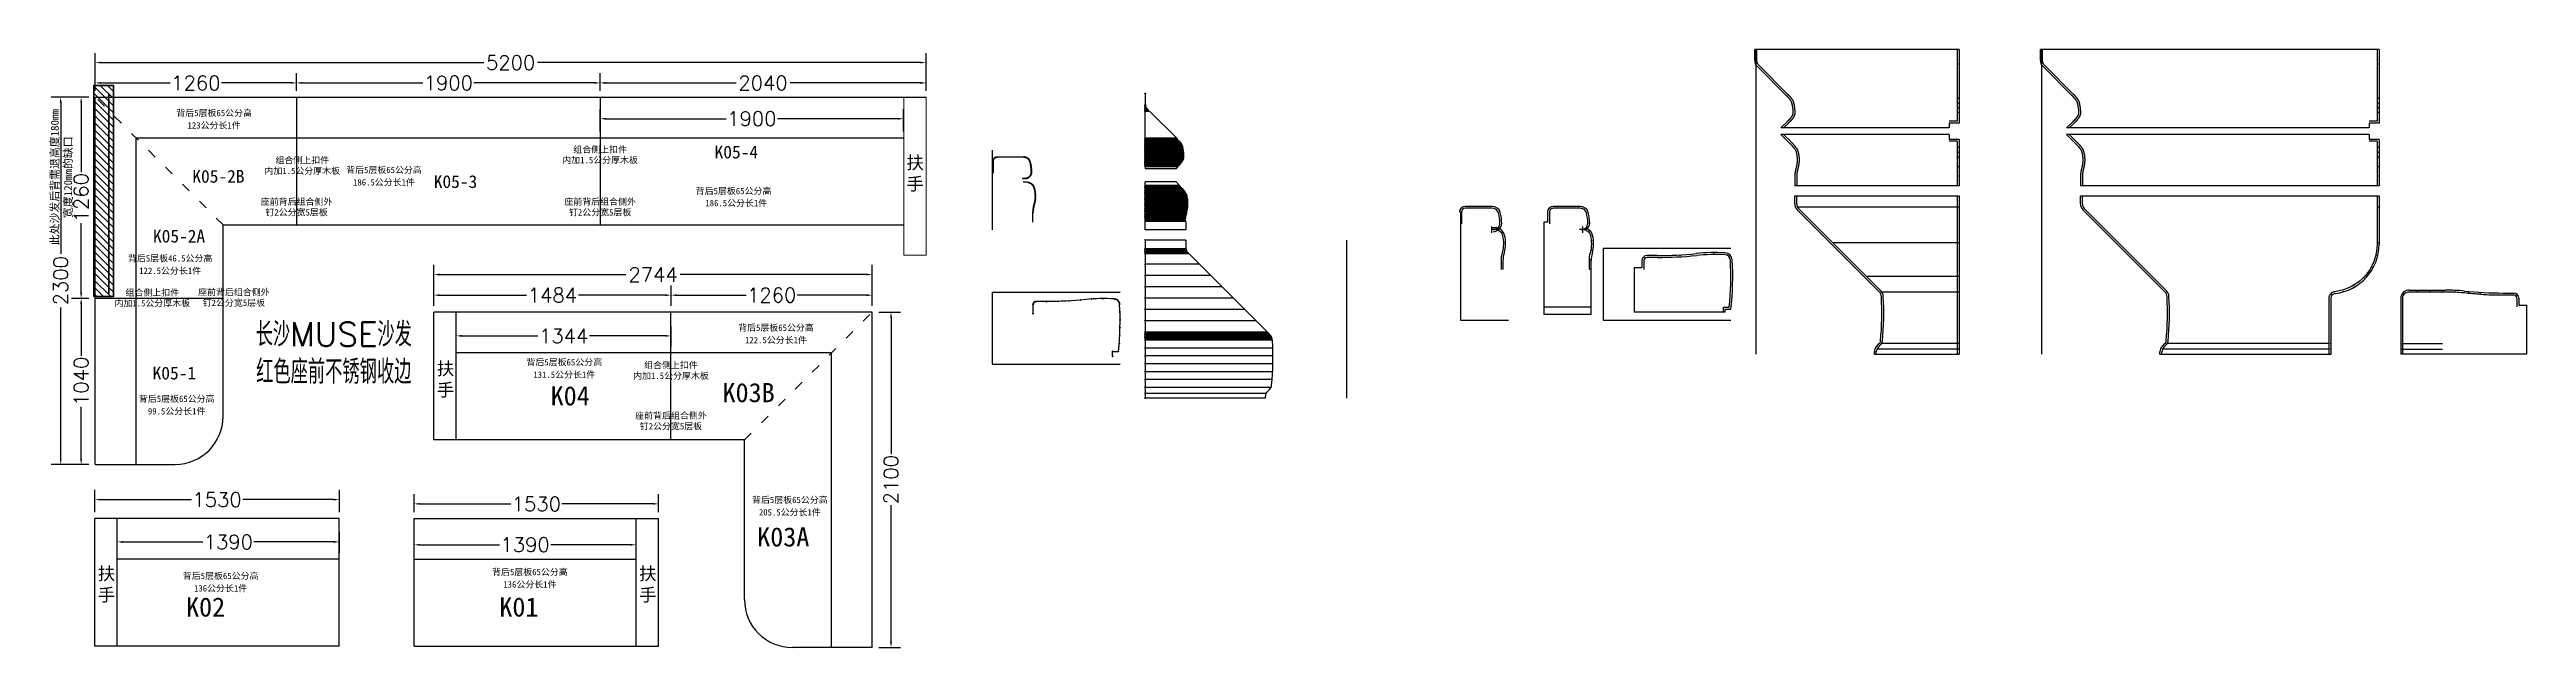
# Model space of a CAD drawing. Header units: millimetres. Extents: x 1211946 to 1266258, y -418433 to -400124.
# Drawn here: x 1240403 to 1255906, y -410536 to -406792 of the extents above; entities that cross this region are included whole.
import ezdxf

# ---------------------------------------------------------------- set-up
doc = ezdxf.new("R2010")
doc.units = ezdxf.units.MM
doc.header["$LTSCALE"] = 5
doc.header["$PDMODE"] = 35
doc.header["$PDSIZE"] = 3
doc.linetypes.add('ACAD_ISO03W100', pattern=[30, 12, -18])
doc.layers.add('线型', color=3, linetype='Continuous', lineweight=50)
doc.layers.add('缝头内线', color=1, linetype='Continuous')
doc.styles.add('SIMPLEX', font='simplex.shx', dxfattribs={"bigfont": 'gbcbig.shx'})
doc.styles.add('宋体', font='')
doc.styles.get('宋体').set_extended_font_data('SimSun')
doc.dimstyles.new('90', dxfattribs={"dimtxt": 90, "dimasz": 35, "dimexe": 60, "dimexo": 40, "dimgap": 10, "dimtad": 0, "dimdec": 1, "dimzin": 12, "dimdsep": 46, "dimtxsty": 'SIMPLEX', "dimcen": 50, "dimclrd": 256, "dimclre": 256, "dimclrt": 3, "dimazin": 3, "dimtfac": 1, "dimtdec": 1, "dimtmove": 1, "dimatfit": 3, "dimfxl": 0, "dimlwd": -1, "dimlwe": -1, "dimarcsym": 0})

msp = doc.modelspace()

# ---------------------------------------------------------------- texts
at = {"color": 1, "insert": (1240480.7, -407591.52), "char_height": 50, "attachment_point": 5, "rotation": 90, "style": '宋体'}
msp.add_mtext('{\\fNSimSun|b0|i0|c134|p49;此处沙发后背需退高度180mm\\P宽度120mm的缺口}', dxfattribs=at)
at = {"color": 6, "char_height": 40, "attachment_point": 5, "style": '宋体'}
for s, insert in [('背后5层板65公分高', (1241433.58, -407191.53)), ('123公分长1件', (1241433.58, -407269.09)), ('背后5层板65公分高', (1242496.55, -407548.12)), ('座前背后组合侧外\\P钉2公分宽5层板', (1241949.45, -407780.78)), ('186.5公分长1件', (1242496.55, -407625.68)), ('座前背后组合侧外\\P钉2公分宽5层板', (1243849.45, -407780.78)), ('背后5层板65公分高', (1244684.36, -407680.17)), ('186.5公分长1件', (1244701.54, -407755.71)), ('背后5层板46.5公分高', (1241158.23, -408101.84)), ('122.5公分长1件', (1241158.23, -408179.4)), ('座前背后组合侧外\\P钉2公分宽5层板', (1241556.86, -408346.99)), ('背后5层板65公分高', (1244950.1, -408536.01)), ('122.5公分长1件', (1244950.1, -408613.57)), ('背后5层板65公分高', (1243624.96, -408752.36)), ('131.5公分长1件', (1243624.96, -408829.92)), ('背后5层板65公分高', (1241199.06, -408981.67)), ('99.5公分长1件', (1241199.06, -409059.22)), ('座前背后组合侧外\\P钉2公分宽5层板', (1244292.66, -409119.98)), ('背后5层板65公分高', (1245036.89, -409614.38)), ('205.5公分长1件', (1245036.89, -409691.94)), ('背后5层板65公分高', (1243409.83, -410066.17)), ('背后5层板65公分高', (1241474.09, -410090.37)), ('136公分长1件', (1241474.09, -410167.93)), ('136公分长1件', (1243409.83, -410143.72))]:
    msp.add_mtext(s, dxfattribs=dict(at, insert=insert))
at = {"color": 3, "char_height": 40, "attachment_point": 5, "style": '宋体'}
for insert in [(1243849.45, -407453.37), (1241984.84, -407520.6), (1241046.43, -408349.52), (1244292.66, -408803.7)]:
    msp.add_mtext('组合侧上扣件\\P内加1.5公分厚木板', dxfattribs=dict(at, insert=insert))
at = {"color": 1, "attachment_point": 5}
for s, insert, char_height, style in [('K05-4', (1244701.82, -407434.59), 80, '宋体'), ('K05-2B', (1241460.25, -407586.57), 80, '宋体'), ('扶\\P手', (1245821.14, -407570.81), 80, '宋体'), ('K05-3', (1242944.02, -407619.62), 80, '宋体'), ('K05-2A', (1241213.86, -407961.06), 80, '宋体'), ('长沙MUSE沙发', (1242182.29, -408575.5), 150, 'SIMPLEX'), ('K05-1', (1241184.26, -408818.66), 80, '宋体'), ('红色座前不锈钢收边', (1242182.29, -408809.87), 150, 'SIMPLEX'), ('扶\\P手', (1242881.8, -408860.66), 80, '宋体'), ('K04', (1243662.04, -408961.14), 120, '宋体'), ('K03B', (1244778.72, -408941.14), 120, '宋体'), ('K03A', (1244995.86, -409844.56), 120, '宋体'), ('扶\\P手', (1240760.02, -410144.03), 80, '宋体'), ('扶\\P手', (1244148.02, -410144.03), 80, '宋体'), ('K02', (1241379.92, -410283.51), 120, '宋体'), ('K01', (1243340.86, -410283.51), 120, '宋体')]:
    msp.add_mtext(s, dxfattribs=dict(at, insert=insert, char_height=char_height, style=style))

# ---------------------------------------------------------------- blocks, each defined once
blk = doc.blocks.new('*D44')
at = {"transparency": 16777216}
for p, q in [((1240687, -409688), (1240687, -409550)), ((1242217, -409688), (1242217, -409550)), ((1240722, -409610), (1241292, -409610)), ((1242182, -409610), (1241612, -409610))]:
    blk.add_line(p, q, dxfattribs=at)
for points in [[(1240722, -409605), (1240722, -409616), (1240687, -409610)], [(1242182, -409605), (1242182, -409616), (1242217, -409610)]]:
    blk.add_solid(points, dxfattribs=at)
at = {"layer": 'Defpoints', "color": 0, "transparency": 16777216}
for p in [(1240687, -409610), (1240687, -409728), (1242217, -409728)]:
    blk.add_point(p, dxfattribs=at)
at = {"color": 3, "transparency": 16777216, "insert": (1241452, -409610), "char_height": 90, "attachment_point": 5, "style": 'SIMPLEX'}
blk.add_mtext('1530', dxfattribs=at)
blk = doc.blocks.new('*D45')
at = {"transparency": 16777216}
for p, q in [((1242685, -409688), (1242685, -409577)), ((1244215, -409688), (1244215, -409577)), ((1242720, -409637), (1243290, -409637)), ((1244180, -409637), (1243610, -409637))]:
    blk.add_line(p, q, dxfattribs=at)
for points in [[(1242720, -409631), (1242720, -409642), (1242685, -409637)], [(1244180, -409631), (1244180, -409642), (1244215, -409637)]]:
    blk.add_solid(points, dxfattribs=at)
at = {"layer": 'Defpoints', "color": 0, "transparency": 16777216}
for p in [(1242685, -409728), (1244215, -409637), (1244215, -409728)]:
    blk.add_point(p, dxfattribs=at)
at = {"color": 3, "transparency": 16777216, "insert": (1243450, -409637), "char_height": 90, "attachment_point": 5, "style": 'SIMPLEX'}
blk.add_mtext('1530', dxfattribs=at)
blk = doc.blocks.new('*D46')
at = {"transparency": 16777216}
for p, q in [((1240827, -409943), (1240827, -409815)), ((1240862, -409875), (1241362, -409875)), ((1242182, -409875), (1241682, -409875)), ((1242217, -409943), (1242217, -409815))]:
    blk.add_line(p, q, dxfattribs=at)
for points in [[(1240862, -409869), (1240862, -409881), (1240827, -409875)], [(1242182, -409869), (1242182, -409881), (1242217, -409875)]]:
    blk.add_solid(points, dxfattribs=at)
at = {"layer": 'Defpoints', "color": 0, "transparency": 16777216}
for p in [(1242217, -409875), (1240827, -409983), (1242217, -409983)]:
    blk.add_point(p, dxfattribs=at)
at = {"color": 3, "transparency": 16777216, "insert": (1241522, -409875), "char_height": 90, "attachment_point": 5, "style": 'SIMPLEX'}
blk.add_mtext('1390', dxfattribs=at)
blk = doc.blocks.new('*D47')
at = {"transparency": 16777216}
for p, q in [((1242685, -409943), (1242685, -409833)), ((1242720, -409893), (1243220, -409893)), ((1244040, -409893), (1243540, -409893)), ((1244075, -409943), (1244075, -409833))]:
    blk.add_line(p, q, dxfattribs=at)
for points in [[(1242720, -409888), (1242720, -409899), (1242685, -409893)], [(1244040, -409888), (1244040, -409899), (1244075, -409893)]]:
    blk.add_solid(points, dxfattribs=at)
at = {"layer": 'Defpoints', "color": 0, "transparency": 16777216}
for p in [(1244075, -409893), (1242685, -409983), (1244075, -409983)]:
    blk.add_point(p, dxfattribs=at)
at = {"color": 3, "transparency": 16777216, "insert": (1243380, -409893), "char_height": 90, "attachment_point": 5, "style": 'SIMPLEX'}
blk.add_mtext('1390', dxfattribs=at)
blk = doc.blocks.new('*D48')
at = {"transparency": 16777216}
for p, q in [((1242809, -408396), (1242809, -408270)), ((1242844, -408330), (1243389, -408330)), ((1244258, -408330), (1243713, -408330)), ((1244293, -408396), (1244293, -408270))]:
    blk.add_line(p, q, dxfattribs=at)
for points in [[(1242844, -408324), (1242844, -408336), (1242809, -408330)], [(1244258, -408324), (1244258, -408336), (1244293, -408330)]]:
    blk.add_solid(points, dxfattribs=at)
at = {"layer": 'Defpoints', "color": 0, "transparency": 16777216}
for p in [(1244293, -408330), (1242809, -408436), (1244293, -408436)]:
    blk.add_point(p, dxfattribs=at)
at = {"color": 3, "transparency": 16777216, "insert": (1243551, -408330), "char_height": 90, "attachment_point": 5, "style": 'SIMPLEX'}
blk.add_mtext('1484', dxfattribs=at)
blk = doc.blocks.new('*D49')
at = {"transparency": 16777216}
for p, q in [((1244293, -408396), (1244293, -408270)), ((1244328, -408330), (1244763, -408330)), ((1245518, -408330), (1245083, -408330)), ((1245553, -408396), (1245553, -408270))]:
    blk.add_line(p, q, dxfattribs=at)
for points in [[(1244328, -408324), (1244328, -408336), (1244293, -408330)], [(1245518, -408324), (1245518, -408336), (1245553, -408330)]]:
    blk.add_solid(points, dxfattribs=at)
at = {"layer": 'Defpoints', "color": 0, "transparency": 16777216}
for p in [(1245553, -408330), (1244293, -408436), (1245553, -408436)]:
    blk.add_point(p, dxfattribs=at)
at = {"color": 3, "transparency": 16777216, "insert": (1244923, -408330), "char_height": 90, "attachment_point": 5, "style": 'SIMPLEX'}
blk.add_mtext('1260', dxfattribs=at)
blk = doc.blocks.new('*D50')
at = {"transparency": 16777216}
for p, q in [((1245593, -408436), (1245730, -408436)), ((1245670, -408471), (1245670, -409326)), ((1245670, -410501), (1245670, -409646)), ((1245593, -410536), (1245730, -410536))]:
    blk.add_line(p, q, dxfattribs=at)
for points in [[(1245664, -408471), (1245676, -408471), (1245670, -408436)], [(1245664, -410501), (1245676, -410501), (1245670, -410536)]]:
    blk.add_solid(points, dxfattribs=at)
at = {"layer": 'Defpoints', "color": 0, "transparency": 16777216}
for p in [(1245553, -408436), (1245553, -410536), (1245670, -410536)]:
    blk.add_point(p, dxfattribs=at)
at = {"color": 3, "transparency": 16777216, "insert": (1245670, -409486), "char_height": 90, "attachment_point": 5, "rotation": 90, "style": 'SIMPLEX'}
blk.add_mtext('2100', dxfattribs=at)
blk = doc.blocks.new('*D51')
at = {"transparency": 16777216}
for p, q in [((1242949, -408651), (1242949, -408525)), ((1242984, -408585), (1243459, -408585)), ((1244258, -408585), (1243783, -408585)), ((1244293, -408651), (1244293, -408525))]:
    blk.add_line(p, q, dxfattribs=at)
for points in [[(1242984, -408579), (1242984, -408591), (1242949, -408585)], [(1244258, -408579), (1244258, -408591), (1244293, -408585)]]:
    blk.add_solid(points, dxfattribs=at)
at = {"layer": 'Defpoints', "color": 0, "transparency": 16777216}
for p in [(1244293, -408585), (1242949, -408691), (1244293, -408691)]:
    blk.add_point(p, dxfattribs=at)
at = {"color": 3, "transparency": 16777216, "insert": (1243621, -408585), "char_height": 90, "attachment_point": 5, "style": 'SIMPLEX'}
blk.add_mtext('1344', dxfattribs=at)
blk = doc.blocks.new('*D52')
at = {"transparency": 16777216}
for p, q in [((1242809, -408396), (1242809, -408141)), ((1245553, -408396), (1245553, -408141)), ((1242844, -408201), (1244010, -408201)), ((1245518, -408201), (1244351, -408201))]:
    blk.add_line(p, q, dxfattribs=at)
for points in [[(1242844, -408195), (1242844, -408207), (1242809, -408201)], [(1245518, -408195), (1245518, -408207), (1245553, -408201)]]:
    blk.add_solid(points, dxfattribs=at)
at = {"layer": 'Defpoints', "color": 0, "transparency": 16777216}
for p in [(1242809, -408201), (1242809, -408436), (1245553, -408436)]:
    blk.add_point(p, dxfattribs=at)
at = {"color": 3, "transparency": 16777216, "insert": (1244181, -408201), "char_height": 90, "attachment_point": 5, "style": 'SIMPLEX'}
blk.add_mtext('2744', dxfattribs=at)
blk = doc.blocks.new('*D53')
at = {"transparency": 16777216}
for p, q in [((1243849, -407050), (1243849, -406941)), ((1245889, -407050), (1245889, -406941)), ((1243884, -407001), (1244701, -407001)), ((1245854, -407001), (1245038, -407001))]:
    blk.add_line(p, q, dxfattribs=at)
for points in [[(1243884, -406995), (1243884, -407007), (1243849, -407001)], [(1245854, -406995), (1245854, -407007), (1245889, -407001)]]:
    blk.add_solid(points, dxfattribs=at)
at = {"layer": 'Defpoints', "color": 0, "transparency": 16777216}
for p in [(1243849, -407001), (1243849, -407090), (1245889, -407090)]:
    blk.add_point(p, dxfattribs=at)
at = {"color": 3, "transparency": 16777216, "insert": (1244869, -407001), "char_height": 90, "attachment_point": 5, "style": 'SIMPLEX'}
blk.add_mtext('2040', dxfattribs=at)
blk = doc.blocks.new('*D54')
at = {"transparency": 16777216}
for p, q in [((1241949, -407050), (1241949, -406941)), ((1243849, -407050), (1243849, -406941)), ((1241984, -407001), (1242739, -407001)), ((1243814, -407001), (1243059, -407001))]:
    blk.add_line(p, q, dxfattribs=at)
for points in [[(1241984, -406995), (1241984, -407007), (1241949, -407001)], [(1243814, -406995), (1243814, -407007), (1243849, -407001)]]:
    blk.add_solid(points, dxfattribs=at)
at = {"layer": 'Defpoints', "color": 0, "transparency": 16777216}
for p in [(1241949, -407001), (1241949, -407090), (1243849, -407090)]:
    blk.add_point(p, dxfattribs=at)
at = {"color": 3, "transparency": 16777216, "insert": (1242899, -407001), "char_height": 90, "attachment_point": 5, "style": 'SIMPLEX'}
blk.add_mtext('1900', dxfattribs=at)
blk = doc.blocks.new('*D55')
at = {"transparency": 16777216}
for p, q in [((1240689, -407050), (1240689, -406941)), ((1241949, -407050), (1241949, -406941)), ((1240724, -407001), (1241159, -407001)), ((1241914, -407001), (1241479, -407001))]:
    blk.add_line(p, q, dxfattribs=at)
for points in [[(1240724, -406995), (1240724, -407007), (1240689, -407001)], [(1241914, -406995), (1241914, -407007), (1241949, -407001)]]:
    blk.add_solid(points, dxfattribs=at)
at = {"layer": 'Defpoints', "color": 0, "transparency": 16777216}
for p in [(1240689, -407001), (1240689, -407090), (1241949, -407090)]:
    blk.add_point(p, dxfattribs=at)
at = {"color": 3, "transparency": 16777216, "insert": (1241319, -407001), "char_height": 90, "attachment_point": 5, "style": 'SIMPLEX'}
blk.add_mtext('1260', dxfattribs=at)
blk = doc.blocks.new('*D28')
at = {"transparency": 16777216}
for p, q in [((1240649, -408350), (1240541, -408350)), ((1240601, -408385), (1240601, -408710)), ((1240601, -409355), (1240601, -409030)), ((1240649, -409390), (1240541, -409390))]:
    blk.add_line(p, q, dxfattribs=at)
for points in [[(1240595, -408385), (1240607, -408385), (1240601, -408350)], [(1240595, -409355), (1240607, -409355), (1240601, -409390)]]:
    blk.add_solid(points, dxfattribs=at)
at = {"layer": 'Defpoints', "color": 0, "transparency": 16777216}
for p in [(1240601, -408350), (1240689, -408350), (1240689, -409390)]:
    blk.add_point(p, dxfattribs=at)
at = {"color": 3, "transparency": 16777216, "insert": (1240601, -408870), "char_height": 90, "attachment_point": 5, "rotation": 90, "style": 'SIMPLEX'}
blk.add_mtext('1040', dxfattribs=at)
blk = doc.blocks.new('*D29')
at = {"transparency": 16777216}
for p, q in [((1240649, -407090), (1240541, -407090)), ((1240601, -407125), (1240601, -407560)), ((1240601, -408315), (1240601, -407880)), ((1240649, -408350), (1240541, -408350))]:
    blk.add_line(p, q, dxfattribs=at)
for points in [[(1240595, -407125), (1240607, -407125), (1240601, -407090)], [(1240595, -408315), (1240607, -408315), (1240601, -408350)]]:
    blk.add_solid(points, dxfattribs=at)
at = {"layer": 'Defpoints', "color": 0, "transparency": 16777216}
for p in [(1240601, -407090), (1240689, -407090), (1240689, -408350)]:
    blk.add_point(p, dxfattribs=at)
at = {"color": 3, "transparency": 16777216, "insert": (1240601, -407720), "char_height": 90, "attachment_point": 5, "rotation": 90, "style": 'SIMPLEX'}
blk.add_mtext('1260', dxfattribs=at)
blk = doc.blocks.new('*D56')
at = {"transparency": 16777216}
for p, q in [((1240689, -407050), (1240689, -406814)), ((1240724, -406874), (1243121, -406874)), ((1245854, -406874), (1243458, -406874)), ((1245889, -407050), (1245889, -406814))]:
    blk.add_line(p, q, dxfattribs=at)
for points in [[(1240724, -406868), (1240724, -406879), (1240689, -406874)], [(1245854, -406868), (1245854, -406879), (1245889, -406874)]]:
    blk.add_solid(points, dxfattribs=at)
at = {"layer": 'Defpoints', "color": 0, "transparency": 16777216}
for p in [(1245889, -406874), (1240689, -407090), (1245889, -407090)]:
    blk.add_point(p, dxfattribs=at)
at = {"color": 3, "transparency": 16777216, "insert": (1243289, -406874), "char_height": 90, "attachment_point": 5, "style": 'SIMPLEX'}
blk.add_mtext('5200', dxfattribs=at)
blk = doc.blocks.new('*D57')
at = {"transparency": 16777216}
for p, q in [((1240649, -407090), (1240413, -407090)), ((1240473, -407125), (1240473, -408071)), ((1240473, -409355), (1240473, -408408)), ((1240649, -409390), (1240413, -409390))]:
    blk.add_line(p, q, dxfattribs=at)
for points in [[(1240467, -407125), (1240479, -407125), (1240473, -407090)], [(1240467, -409355), (1240479, -409355), (1240473, -409390)]]:
    blk.add_solid(points, dxfattribs=at)
at = {"layer": 'Defpoints', "color": 0, "transparency": 16777216}
for p in [(1240473, -407090), (1240689, -407090), (1240689, -409390)]:
    blk.add_point(p, dxfattribs=at)
at = {"color": 3, "transparency": 16777216, "insert": (1240473, -408240), "char_height": 90, "attachment_point": 5, "rotation": 90, "style": 'SIMPLEX'}
blk.add_mtext('2300', dxfattribs=at)
blk = doc.blocks.new('*D37')
at = {"transparency": 16777216}
for p, q in [((1243849, -407305), (1243849, -407165)), ((1243884, -407225), (1244639, -407225)), ((1245714, -407225), (1244959, -407225)), ((1245749, -407305), (1245749, -407165))]:
    blk.add_line(p, q, dxfattribs=at)
for points in [[(1243884, -407220), (1243884, -407231), (1243849, -407225)], [(1245714, -407220), (1245714, -407231), (1245749, -407225)]]:
    blk.add_solid(points, dxfattribs=at)
at = {"layer": 'Defpoints', "color": 0, "transparency": 16777216}
for p in [(1245749, -407225), (1243849, -407345), (1245749, -407345)]:
    blk.add_point(p, dxfattribs=at)
at = {"color": 3, "transparency": 16777216, "insert": (1244799, -407225), "char_height": 90, "attachment_point": 5, "style": 'SIMPLEX'}
blk.add_mtext('1900', dxfattribs=at)

# ---------------------------------------------------------------- dimensions: what is measured, and where the dimension line sits
for p1, p2, distance, picture, middle in [((1240689.45, -407089.52), (1245889.45, -407089.52), 215.86, '*D56', (1243289.45, -406873.65)), ((1245889.45, -407089.52), (1243849.45, -407089.52), -88.52, '*D53', (1244869.45, -407001)), ((1240689.45, -409389.52), (1240689.45, -407089.52), 216.42, '*D57', (1240473.03, -408239.52)), ((1243849.45, -407344.52), (1245749.45, -407344.52), 119.14, '*D37', (1244799.45, -407225.38)), ((1245552.66, -408436.11), (1242808.66, -408436.11), -235.18, '*D52', (1244180.66, -408200.92)), ((1242808.66, -408436.11), (1244292.66, -408436.11), 105.89, '*D48', (1243550.66, -408330.21)), ((1245552.66, -408436.11), (1245552.66, -410536.11), 117.21, '*D50', (1245669.87, -409486.11)), ((1242948.66, -408691.11), (1244292.66, -408691.11), 105.98, '*D51', (1243620.66, -408585.12)), ((1242216.63, -409728.29), (1240686.63, -409728.29), -117.92, '*D44', (1241451.63, -409610.37)), ((1242685.11, -409728.29), (1244215.11, -409728.29), 91.79, '*D45', (1243450.11, -409636.5)), ((1240826.63, -409983.29), (1242216.63, -409983.29), 108.54, '*D46', (1241521.63, -409874.76)), ((1242685.11, -409983.29), (1244075.11, -409983.29), 89.93, '*D47', (1243380.11, -409893.36))]:
    dim = msp.add_aligned_dim(p1=p1, p2=p2, distance=distance, dimstyle='90')
    dim.commit()
    dim.dimension.update_dxf_attribs({"geometry": picture, "text_midpoint": middle})
for base, p1, p2, picture, middle in [((1240689.45, -407001), (1241949.45, -407089.52), (1240689.45, -407089.52), '*D55', (1241319.45, -407001)), ((1241949.45, -407001), (1243849.45, -407089.52), (1241949.45, -407089.52), '*D54', (1242899.45, -407001))]:
    dim = msp.add_linear_dim(base=base, p1=p1, p2=p2, dimstyle='90')
    dim.commit()
    dim.dimension.update_dxf_attribs({"geometry": picture, "text_midpoint": middle})
for base, p1, p2, angle, picture, middle in [((1240600.94, -407089.52), (1240689.45, -408349.52), (1240689.45, -407089.52), 270, '*D29', (1240600.94, -407719.52)), ((1240600.94, -408349.52), (1240689.45, -409389.52), (1240689.45, -408349.52), 270, '*D28', (1240600.94, -408869.52)), ((1245552.66, -408330.21), (1244292.66, -408436.11), (1245552.66, -408436.11), 180, '*D49', (1244922.66, -408330.21))]:
    dim = msp.add_linear_dim(base=base, p1=p1, p2=p2, angle=angle, dimstyle='90')
    dim.commit()
    dim.dimension.update_dxf_attribs({"geometry": picture, "text_midpoint": middle})

# ---------------------------------------------------------------- hatches: boundary and pattern name
at = {"layer": '线型', "lineweight": 30}
h = msp.add_hatch(dxfattribs=at)
h.set_pattern_fill('ANSI31', color=256, scale=10, angle=90)
h.set_pattern_definition([(135, (834806.937, -1637530.28), (-22.4506403, -22.4506403), [])])
h.paths.add_polyline_path([(1240679.94, -408339.4), (1240679.94, -407017.03), (1240802.99, -407017.03), (1240802.99, -408339.4)])

# ---------------------------------------------------------------- linework, layer by layer
for p, q in [((1252355.71, -406791.88), (1251076.71, -406791.88)), ((1252355.71, -406791.88), (1252355.71, -407253.12)), ((1254983.58, -406791.88), (1252864.58, -406791.88)), ((1254983.58, -406791.88), (1254983.58, -407253.12)), ((1247265.75, -407067.93), (1247260.75, -407067.93)), ((1247260.75, -407139.93), (1247260.75, -407179.2)), ((1247265.75, -407139.93), (1247260.75, -407139.93)), ((1247266.6, -407146.47), (1247260.75, -407146.47)), ((1247269.1, -407153.02), (1247260.75, -407153.02)), ((1247273.07, -407159.56), (1247260.75, -407159.56)), ((1247278.25, -407166.11), (1247260.75, -407166.11)), ((1247284.28, -407172.65), (1247260.75, -407172.65)), ((1247290.75, -407179.2), (1247260.75, -407179.2)), ((1247290.75, -407179.2), (1247458.56, -407347.01)), ((1252355.71, -407253.12), (1252293.71, -407253.12)), ((1252293.71, -407253.12), (1252293.71, -407283.27)), ((1254921.58, -407253.12), (1254921.58, -407283.27)), ((1254983.58, -407253.12), (1254921.58, -407253.12)), ((1246303.55, -407421.93), (1246303.55, -407921.93)), ((1247260.75, -407527.32), (1247260.75, -407347.01)), ((1247458.56, -407347.01), (1247260.75, -407347.01)), ((1247464.55, -407353.02), (1247260.75, -407353.02)), ((1247470.4, -407359.03), (1247260.75, -407359.03)), ((1247475.98, -407365.04), (1247260.75, -407365.04)), ((1247481.18, -407371.05), (1247260.75, -407371.05)), ((1247485.86, -407377.06), (1247260.75, -407377.06)), ((1247489.93, -407383.07), (1247260.75, -407383.07)), ((1247493.29, -407389.08), (1247260.75, -407389.08)), ((1247495.87, -407395.09), (1247260.75, -407395.09)), ((1247497.64, -407401.1), (1247260.75, -407401.1)), ((1247499.1, -407407.11), (1247260.75, -407407.11)), ((1247500.42, -407413.12), (1247260.75, -407413.12)), ((1247501.6, -407419.13), (1247260.75, -407419.13)), ((1252293.71, -407283.27), (1251239.88, -407283.27)), ((1252293.71, -407324.27), (1251239.88, -407324.27)), ((1252293.71, -407324.27), (1252293.71, -407354.42)), ((1252355.71, -407354.42), (1252293.71, -407354.42)), ((1252355.71, -407354.42), (1252355.71, -407645.67)), ((1254921.58, -407283.27), (1253027.74, -407283.27)), ((1254921.58, -407324.27), (1253027.74, -407324.27)), ((1254921.58, -407324.27), (1254921.58, -407354.42)), ((1254983.58, -407354.42), (1254921.58, -407354.42)), ((1254983.58, -407354.42), (1254983.58, -407645.67)), ((1247502.64, -407425.14), (1247260.75, -407425.14)), ((1247503.53, -407431.15), (1247260.75, -407431.15)), ((1247504.28, -407437.16), (1247260.75, -407437.16)), ((1247504.89, -407443.17), (1247260.75, -407443.17)), ((1247505.35, -407449.18), (1247260.75, -407449.18)), ((1247505.67, -407455.19), (1247260.75, -407455.19)), ((1247505.85, -407461.2), (1247260.75, -407461.2)), ((1247505.79, -407467.22), (1247260.75, -407467.22)), ((1247504.93, -407473.23), (1247260.75, -407473.23)), ((1247503.2, -407479.24), (1247260.75, -407479.24)), ((1247500.62, -407485.25), (1247260.75, -407485.25)), ((1247497.26, -407491.26), (1247260.75, -407491.26)), ((1247493.19, -407497.27), (1247260.75, -407497.27)), ((1247488.5, -407503.28), (1247260.75, -407503.28)), ((1247483.31, -407509.29), (1247260.75, -407509.29)), ((1247477.72, -407515.3), (1247260.75, -407515.3)), ((1247471.87, -407521.31), (1247260.75, -407521.31)), ((1247465.88, -407527.32), (1247260.75, -407527.32)), ((1247453.89, -407539.32), (1247260.75, -407539.32)), ((1247453.89, -407539.32), (1247465.88, -407527.32)), ((1247453.89, -407620.32), (1247260.75, -407620.32)), ((1247260.75, -407642.47), (1247260.75, -407868.31)), ((1247476.04, -407642.47), (1247260.75, -407642.47)), ((1247483.54, -407650), (1247260.75, -407650)), ((1247490.87, -407657.53), (1247260.75, -407657.53)), ((1247497.86, -407665.06), (1247260.75, -407665.06)), ((1247504.36, -407672.59), (1247260.75, -407672.59)), ((1247510.22, -407680.11), (1247260.75, -407680.11)), ((1247515.31, -407687.64), (1247260.75, -407687.64)), ((1247519.5, -407695.17), (1247260.75, -407695.17)), ((1247522.72, -407702.7), (1247260.75, -407702.7)), ((1247524.89, -407710.23), (1247260.75, -407710.23)), ((1247526.51, -407717.75), (1247260.75, -407717.75)), ((1247527.86, -407725.28), (1247260.75, -407725.28)), ((1247528.94, -407732.81), (1247260.75, -407732.81)), ((1247453.89, -407620.32), (1247476.04, -407642.47)), ((1252355.71, -407645.67), (1251326.71, -407645.67)), ((1251326.71, -407708.91), (1252355.71, -407708.91)), ((1252355.71, -407708.91), (1252355.71, -408698.89)), ((1254983.58, -407645.67), (1253114.58, -407645.67)), ((1253114.58, -407708.91), (1254983.58, -407708.91)), ((1254983.58, -407708.91), (1254983.58, -408010.31)), ((1247529.74, -407740.34), (1247260.75, -407740.34)), ((1247530.27, -407747.86), (1247260.75, -407747.86)), ((1247530.52, -407755.39), (1247260.75, -407755.39)), ((1247530.5, -407762.92), (1247260.75, -407762.92)), ((1247530.2, -407770.45), (1247260.75, -407770.45)), ((1247529.62, -407777.98), (1247260.75, -407777.98)), ((1247528.77, -407785.5), (1247260.75, -407785.5)), ((1247527.64, -407793.03), (1247260.75, -407793.03)), ((1247526.24, -407800.56), (1247260.75, -407800.56)), ((1247524.58, -407808.09), (1247260.75, -407808.09)), ((1247522.65, -407815.61), (1247260.75, -407815.61)), ((1247520.83, -407823.14), (1247260.75, -407823.14)), ((1247519.28, -407830.67), (1247260.75, -407830.67)), ((1247518.01, -407838.2), (1247260.75, -407838.2)), ((1247517.02, -407845.73), (1247260.75, -407845.73)), ((1247516.31, -407853.25), (1247260.75, -407853.25)), ((1247515.89, -407860.78), (1247260.75, -407860.78)), ((1247515.75, -407868.31), (1247260.75, -407868.31)), ((1247515.75, -407868.31), (1247515.75, -407921.72)), ((1249235.25, -407805.87), (1249235.25, -408485.87)), ((1249240.25, -407810.87), (1249240.25, -407882.87)), ((1249755.85, -407872.87), (1249755.85, -408450.87)), ((1249778.85, -407872.87), (1249755.85, -407872.87)), ((1249778.85, -407810.87), (1249778.85, -407872.87)), ((1249983.66, -407773.87), (1249815.85, -407773.87)), ((1251854.86, -408309.11), (1251341.91, -407795.38)), ((1253642.73, -408309.11), (1253129.78, -407795.38)), ((1247515.75, -407921.72), (1247260.75, -407921.72)), ((1247260.75, -407984.96), (1247260.75, -408974.94)), ((1247515.75, -407984.96), (1247260.75, -407984.96)), ((1247515.75, -408039.96), (1247260.75, -408039.96)), ((1247515.75, -407984.96), (1247515.75, -408034.69)), ((1248520.75, -407984.96), (1248520.75, -408974.94)), ((1249428.39, -407899.87), (1249428.39, -407939.87)), ((1250015.12, -407917.29), (1250000.4, -407919.87)), ((1250126.52, -408035.87), (1250926.52, -408035.87)), ((1250126.52, -408035.87), (1250126.52, -408485.87)), ((1247517.27, -408047.81), (1247260.75, -408047.81)), ((1247521.61, -408055.66), (1247260.75, -408055.66)), ((1247528.09, -408063.52), (1247260.75, -408063.52)), ((1247535.75, -408071.37), (1247260.75, -408071.37)), ((1247600.76, -408136.38), (1247260.75, -408136.38)), ((1247527.44, -408062.95), (1248040.39, -408576.68)), ((1250052.85, -408450.87), (1250052.85, -408115.46)), ((1250321.52, -408158.87), (1250321.52, -408435.87)), ((1250369.52, -408158.87), (1250321.52, -408158.87)), ((1250369.52, -408113.87), (1250369.52, -408158.87)), ((1250466.53, -408081.87), (1250401.52, -408081.87)), ((1246303.55, -408311.92), (1247103.55, -408311.92)), ((1246303.55, -408311.92), (1246303.55, -408761.92)), ((1247671.5, -408207.13), (1247260.75, -408207.13)), ((1247742.17, -408277.88), (1247260.75, -408277.88)), ((1247812.73, -408348.62), (1247260.75, -408348.62)), ((1255119.86, -408350.31), (1255119.86, -408698.89)), ((1255171.86, -408298.31), (1255400.32, -408298.31)), ((1255761.31, -408316.58), (1255826.33, -408316.58)), ((1255858.33, -408348.58), (1255858.33, -408393.58)), ((1247882.93, -408419.37), (1247260.75, -408419.37)), ((1247953.87, -408490.11), (1247260.75, -408490.11)), ((1249235.25, -408485.87), (1249535.25, -408485.87)), ((1250052.85, -408450.87), (1249755.85, -408450.87)), ((1250126.52, -408485.87), (1250926.52, -408485.87)), ((1250891.52, -408435.87), (1250321.52, -408435.87)), ((1250891.52, -408435.87), (1250891.52, -408417.87)), ((1250891.52, -408417.87), (1250927.28, -408417.87)), ((1255858.33, -408393.58), (1255906.33, -408393.58)), ((1255906.33, -408393.58), (1255906.33, -408698.89)), ((1248024.59, -408560.86), (1247260.75, -408560.86)), ((1248032.94, -408569.36), (1247260.75, -408569.36)), ((1248040.68, -408577.86), (1247260.75, -408577.86)), ((1248047.37, -408586.36), (1247260.75, -408586.36)), ((1248052.61, -408594.86), (1247260.75, -408594.86)), ((1248056.09, -408603.36), (1247260.75, -408603.36)), ((1248057.61, -408611.86), (1247260.75, -408611.86)), ((1248059.85, -408661.2), (1247260.75, -408661.2)), ((1251839.94, -408648.69), (1251855.16, -408633.48)), ((1253627.81, -408648.69), (1253643.02, -408633.48)), ((1246303.55, -408761.92), (1247103.55, -408761.92)), ((1248060.73, -408710.55), (1247260.75, -408710.55)), ((1248060.26, -408759.9), (1247260.75, -408759.9)), ((1248058.44, -408809.25), (1247260.75, -408809.25)), ((1251824.71, -408698.89), (1251824.71, -408685.46)), ((1251824.71, -408698.89), (1252355.71, -408698.89)), ((1253612.58, -408698.89), (1253612.58, -408685.46)), ((1253612.58, -408698.89), (1254683.58, -408698.89)), ((1255906.33, -408698.89), (1255119.86, -408698.89)), ((1248055.27, -408858.6), (1247260.75, -408858.6)), ((1248050.75, -408907.94), (1247260.75, -408907.94)), ((1248013.75, -408944.94), (1247260.75, -408944.94)), ((1248013.75, -408974.94), (1248013.75, -408961.51)), ((1248025.46, -408933.23), (1248040.68, -408918.01)), ((1248013.75, -408974.94), (1247260.75, -408974.94))]:
    msp.add_line(p, q)
at = {"color": 2}
for p, q in [((1252355.71, -406883.51), (1252349.71, -406883.51)), ((1254983.58, -406883.51), (1254977.58, -406883.51)), ((1252355.71, -407097.07), (1252349.71, -407097.07)), ((1254983.58, -407097.07), (1254977.58, -407097.07)), ((1252355.71, -407127.07), (1252349.71, -407127.07)), ((1252355.71, -407157.07), (1252349.71, -407157.07)), ((1252355.71, -407187.07), (1252349.71, -407187.07)), ((1254983.58, -407127.07), (1254977.58, -407127.07)), ((1254983.58, -407157.07), (1254977.58, -407157.07)), ((1254983.58, -407187.07), (1254977.58, -407187.07)), ((1252355.71, -407405.67), (1252349.71, -407405.67)), ((1254983.58, -407405.67), (1254977.58, -407405.67)), ((1252355.71, -407435.67), (1252349.71, -407435.67)), ((1252355.71, -407465.67), (1252349.71, -407465.67)), ((1252355.71, -407525.67), (1252349.71, -407525.67)), ((1254983.58, -407435.67), (1254977.58, -407435.67)), ((1254983.58, -407465.67), (1254977.58, -407465.67)), ((1254983.58, -407525.67), (1254977.58, -407525.67)), ((1252355.71, -407585.67), (1252349.71, -407585.67)), ((1254983.58, -407585.67), (1254977.58, -407585.67)), ((1249789.68, -407784.71), (1249793.93, -407788.95)), ((1250015.25, -407784.57), (1250011.6, -407789.33)), ((1250034.88, -407816.19), (1250029.06, -407817.67)), ((1250040.79, -407847.05), (1250034.84, -407847.82)), ((1250042.97, -407878.39), (1250036.97, -407878.45)), ((1252355.71, -407779.61), (1252349.71, -407779.61)), ((1254983.58, -407779.61), (1254977.58, -407779.61)), ((1249478.95, -407914.76), (1249449.8, -407919.87)), ((1250044.38, -407925.58), (1250040.4, -407930.07)), ((1250062.02, -407957.9), (1250056.18, -407959.26)), ((1250066.92, -407989.25), (1250060.94, -407989.74)), ((1252355.71, -408001.83), (1252349.71, -408001.83)), ((1254983.58, -408001.83), (1254977.58, -408001.83)), ((1250052.85, -408168.87), (1250046.85, -408168.87)), ((1250052.95, -408109.27), (1250046.95, -408109.07)), ((1250062.84, -408052.4), (1250056.97, -408051.15)), ((1250378.89, -408091.24), (1250383.13, -408095.49)), ((1250607.24, -408077.77), (1250607.59, -408083.76)), ((1250819.56, -408063.62), (1250819.6, -408069.62)), ((1250921.6, -408078.96), (1250917.37, -408083.21)), ((1254945.72, -408159.27), (1254940.45, -408156.4)), ((1254975.02, -408082.87), (1254969.18, -408081.48)), ((1252355.71, -408214.06), (1252349.71, -408214.06)), ((1252355.71, -408310.31), (1252349.71, -408310.31)), ((1254690.64, -408329.35), (1254686.16, -408325.36)), ((1254759.02, -408309.8), (1254757.33, -408304.04)), ((1254833.87, -408276.77), (1254830.75, -408271.65)), ((1254897.57, -408225.42), (1254893.22, -408221.28)), ((1255135.09, -408313.54), (1255139.33, -408317.78)), ((1255220.44, -408298.31), (1255220.44, -408304.31)), ((1255300.44, -408298.31), (1255300.44, -408304.31)), ((1255380.44, -408298.31), (1255380.44, -408304.31)), ((1255461.04, -408299.9), (1255460.73, -408305.89)), ((1255541.22, -408306.53), (1255540.68, -408312.5)), ((1255620.6, -408312.48), (1255620.25, -408318.47)), ((1255848.95, -408325.96), (1255844.71, -408330.2)), ((1252355.71, -408631.89), (1252349.71, -408631.89)), ((1254683.58, -408631.89), (1254677.58, -408631.89)), ((1255119.86, -408631.89), (1255125.86, -408631.89)), ((1252355.71, -408668.89), (1252349.71, -408668.89)), ((1254683.58, -408668.89), (1254677.58, -408668.89)), ((1255119.86, -408668.89), (1255125.86, -408668.89))]:
    msp.add_line(p, q, dxfattribs=at)
at = {"color": 4}
for p, q in [((1240689.45, -409389.52), (1240689.45, -407089.52)), ((1240689.45, -407089.52), (1245889.45, -407089.52)), ((1241949.45, -407089.52), (1241949.45, -407889.52)), ((1243849.45, -407089.52), (1243849.45, -407889.52)), ((1240944.45, -409389.52), (1240944.45, -407344.52)), ((1240944.45, -407344.52), (1245749.45, -407344.52)), ((1240689.45, -408349.52), (1241489.45, -408349.52)), ((1242808.66, -409236.11), (1242808.66, -408436.11)), ((1245552.66, -408436.11), (1242808.66, -408436.11)), ((1242948.66, -409236.11), (1242948.66, -408436.11)), ((1244292.66, -409236.11), (1244292.66, -408436.11)), ((1245552.66, -410536.11), (1245552.66, -408436.11)), ((1245297.66, -408691.11), (1242948.66, -408691.11)), ((1245297.66, -410536.11), (1245297.66, -408691.11)), ((1242216.63, -409728.29), (1240686.63, -409728.29)), ((1240826.63, -410528.29), (1240826.63, -409728.29)), ((1242216.63, -410528.29), (1242216.63, -409728.29)), ((1242685.11, -410528.29), (1242685.11, -409728.29)), ((1242685.11, -409728.29), (1244215.11, -409728.29)), ((1244075.11, -410528.29), (1244075.11, -409728.29)), ((1242216.63, -409983.29), (1240826.63, -409983.29)), ((1242685.11, -409983.29), (1244075.11, -409983.29))]:
    msp.add_line(p, q, dxfattribs=at)
at = {"color": 1, "linetype": 'ACAD_ISO03W100'}
for p, q in [((1241489.45, -407889.52), (1240689.45, -407089.52)), ((1244752.66, -409236.11), (1245552.66, -408436.11))]:
    msp.add_line(p, q, dxfattribs=at)
at = {"color": 1}
for p, q in [((1241489.45, -409089.52), (1241489.45, -407889.52)), ((1241489.45, -407889.52), (1245749.45, -407889.52)), ((1244752.66, -409236.11), (1242808.66, -409236.11)), ((1244752.66, -410236.11), (1244752.66, -409236.11)), ((1240689.45, -409389.52), (1241189.45, -409389.52)), ((1240686.63, -410528.29), (1240686.63, -409728.29)), ((1244215.11, -410528.29), (1244215.11, -409728.29)), ((1242216.63, -410528.29), (1240686.63, -410528.29)), ((1242685.11, -410528.29), (1244215.11, -410528.29)), ((1245552.66, -410536.11), (1245052.66, -410536.11))]:
    msp.add_line(p, q, dxfattribs=at)
at = {"color": 3}
msp.add_line((1250001.13, -407939.42), (1250001.13, -407900.04), dxfattribs=at)
for points in [[(1251239.88, -407283.27), (1251280.36, -407242.78), (1251281.16, -407241.99), (1251281.95, -407241.2), (1251282.74, -407240.4), (1251283.53, -407239.61), (1251284.32, -407238.82), (1251285.1, -407238.04), (1251285.88, -407237.25), (1251286.3, -407236.83), (1251287.43, -407235.68), (1251288.2, -407234.89), (1251288.97, -407234.11), (1251289.74, -407233.32), (1251290.5, -407232.53), (1251291.25, -407231.75), (1251292.01, -407230.96), (1251292.75, -407230.18), (1251293.5, -407229.39), (1251294.24, -407228.6), (1251294.97, -407227.82), (1251295.7, -407227.03), (1251296.42, -407226.24), (1251297.36, -407225.2), (1251297.85, -407224.66), (1251298.55, -407223.86), (1251299.25, -407223.07), (1251299.94, -407222.28), (1251300.63, -407221.48), (1251301.3, -407220.69), (1251302.22, -407219.58), (1251302.62, -407219.09), (1251303.28, -407218.28), (1251303.92, -407217.48), (1251304.55, -407216.67), (1251305.17, -407215.87), (1251305.78, -407215.06), (1251306.47, -407214.13), (1251306.96, -407213.44), (1251307.54, -407212.63), (1251308.11, -407211.81), (1251308.66, -407211), (1251309.19, -407210.18), (1251309.73, -407209.35), (1251310, -407208.91), (1251310.73, -407207.71), (1251311.2, -407206.91), (1251311.66, -407206.09), (1251312.1, -407205.27), (1251312.54, -407204.44), (1251312.81, -407203.89), (1251313.34, -407202.8), (1251313.71, -407201.99), (1251314.06, -407201.18), (1251314.4, -407200.36), (1251314.72, -407199.52), (1251314.85, -407199.18), (1251315.28, -407197.9), (1251315.52, -407197.12), (1251315.76, -407196.31), (1251315.96, -407195.51), (1251316.17, -407194.61), (1251316.32, -407193.91), (1251316.46, -407193.11), (1251316.58, -407192.32), (1251316.67, -407191.58), (1251316.78, -407190.3), (1251316.8, -407190.02), (1251316.83, -407189.15), (1251316.85, -407188.26), (1251316.84, -407187.31), (1251316.83, -407186.29), (1251316.81, -407185.4), (1251316.79, -407184.13), (1251316.76, -407183.04), (1251316.73, -407181.96), (1251316.69, -407180.89), (1251316.65, -407179.62), (1251316.61, -407178.76), (1251316.56, -407177.69), (1251316.5, -407176.63), (1251316.44, -407175.56), (1251316.38, -407174.48), (1251316.34, -407173.93), (1251316.23, -407172.34), (1251316.16, -407171.28), (1251316.07, -407170.21), (1251315.98, -407169.14), (1251315.9, -407168.19), (1251315.79, -407167.01), (1251315.69, -407165.94), (1251315.58, -407164.88), (1251315.47, -407163.81), (1251315.32, -407162.45), (1251315.23, -407161.68), (1251315.11, -407160.62), (1251314.98, -407159.55), (1251314.84, -407158.49), (1251314.7, -407157.42), (1251314.61, -407156.74), (1251314.41, -407155.29), (1251314.25, -407154.24), (1251314.09, -407153.18), (1251313.93, -407152.12), (1251313.75, -407150.99), (1251313.59, -407150), (1251313.41, -407148.94), (1251313.23, -407147.88), (1251313.05, -407146.83), (1251312.76, -407145.24), (1251312.66, -407144.71), (1251312.46, -407143.65), (1251312.26, -407142.6), (1251312.05, -407141.54), (1251311.84, -407140.49), (1251311.64, -407139.52), (1251311.4, -407138.39), (1251311.17, -407137.34), (1251310.94, -407136.28), (1251310.71, -407135.23), (1251310.37, -407133.75), (1251310.23, -407133.13), (1251309.98, -407132.08), (1251309.73, -407131.03), (1251309.48, -407130), (1251309.22, -407128.97), (1251308.99, -407128.05), (1251308.7, -407126.95), (1251308.44, -407126), (1251308.18, -407125.09), (1251307.92, -407124.26), (1251307.49, -407122.98), (1251307.38, -407122.66), (1251307.07, -407121.84), (1251306.74, -407121.05), (1251306.39, -407120.25), (1251306.03, -407119.45), (1251305.5, -407118.35), (1251305.22, -407117.8), (1251304.78, -407116.96), (1251304.33, -407116.13), (1251303.87, -407115.31), (1251303.4, -407114.51), (1251302.67, -407113.31), (1251302.4, -407112.87), (1251301.87, -407112.04), (1251301.33, -407111.23), (1251300.78, -407110.41), (1251300.22, -407109.6), (1251299.64, -407108.79), (1251299.14, -407108.1), (1251298.45, -407107.16), (1251297.84, -407106.36), (1251297.22, -407105.55), (1251296.59, -407104.75), (1251295.95, -407103.95), (1251295.3, -407103.14), (1251294.89, -407102.65), (1251293.97, -407101.54), (1251293.3, -407100.75), (1251292.62, -407099.95), (1251291.93, -407099.16), (1251291.23, -407098.36), (1251290.52, -407097.57), (1251290.03, -407097.02), (1251289.09, -407095.99), (1251288.37, -407095.2), (1251287.64, -407094.41), (1251286.91, -407093.62), (1251286.17, -407092.84), (1251285.43, -407092.05), (1251284.68, -407091.27), (1251283.93, -407090.48), (1251283.17, -407089.69), (1251282.41, -407088.91), (1251281.64, -407088.12), (1251280.88, -407087.34), (1251280.11, -407086.55), (1251278.97, -407085.4), (1251278.55, -407084.98), (1251277.77, -407084.19), (1251276.98, -407083.4), (1251276.2, -407082.61), (1251275.41, -407081.82), (1251274.62, -407081.03), (1251273.83, -407080.24), (1251273.03, -407079.44), (1251094.87, -406901.28, -0.19891237), (1251076.71, -406857.44), (1251076.71, -406791.88)], [(1253027.74, -407283.27), (1253068.23, -407242.78), (1253069.02, -407241.99), (1253069.81, -407241.2), (1253070.61, -407240.4), (1253071.39, -407239.61), (1253072.18, -407238.82), (1253072.96, -407238.04), (1253073.74, -407237.25), (1253074.16, -407236.83), (1253075.3, -407235.68), (1253076.07, -407234.89), (1253076.84, -407234.11), (1253077.6, -407233.32), (1253078.36, -407232.53), (1253079.12, -407231.75), (1253079.87, -407230.96), (1253080.62, -407230.18), (1253081.36, -407229.39), (1253082.1, -407228.6), (1253082.84, -407227.82), (1253083.56, -407227.03), (1253084.28, -407226.24), (1253085.22, -407225.2), (1253085.71, -407224.66), (1253086.42, -407223.86), (1253087.12, -407223.07), (1253087.81, -407222.28), (1253088.49, -407221.48), (1253089.16, -407220.69), (1253090.08, -407219.58), (1253090.49, -407219.09), (1253091.14, -407218.28), (1253091.78, -407217.48), (1253092.41, -407216.67), (1253093.03, -407215.87), (1253093.64, -407215.06), (1253094.33, -407214.13), (1253094.83, -407213.44), (1253095.41, -407212.63), (1253095.97, -407211.81), (1253096.52, -407211), (1253097.06, -407210.18), (1253097.59, -407209.35), (1253097.87, -407208.91), (1253098.59, -407207.71), (1253099.06, -407206.91), (1253099.52, -407206.09), (1253099.97, -407205.27), (1253100.4, -407204.44), (1253100.68, -407203.89), (1253101.21, -407202.8), (1253101.57, -407201.99), (1253101.93, -407201.18), (1253102.26, -407200.36), (1253102.59, -407199.52), (1253102.71, -407199.18), (1253103.15, -407197.9), (1253103.39, -407197.12), (1253103.62, -407196.31), (1253103.83, -407195.51), (1253104.04, -407194.61), (1253104.18, -407193.91), (1253104.33, -407193.11), (1253104.45, -407192.32), (1253104.54, -407191.58), (1253104.65, -407190.3), (1253104.66, -407190.02), (1253104.7, -407189.15), (1253104.71, -407188.26), (1253104.71, -407187.31), (1253104.7, -407186.29), (1253104.68, -407185.4), (1253104.65, -407184.13), (1253104.62, -407183.04), (1253104.59, -407181.96), (1253104.56, -407180.89), (1253104.51, -407179.62), (1253104.48, -407178.76), (1253104.43, -407177.69), (1253104.37, -407176.63), (1253104.31, -407175.56), (1253104.24, -407174.48), (1253104.21, -407173.93), (1253104.1, -407172.34), (1253104.02, -407171.28), (1253103.94, -407170.21), (1253103.85, -407169.14), (1253103.77, -407168.19), (1253103.66, -407167.01), (1253103.56, -407165.94), (1253103.45, -407164.88), (1253103.34, -407163.81), (1253103.19, -407162.45), (1253103.1, -407161.68), (1253102.97, -407160.62), (1253102.84, -407159.55), (1253102.71, -407158.49), (1253102.56, -407157.42), (1253102.47, -407156.74), (1253102.27, -407155.29), (1253102.12, -407154.24), (1253101.96, -407153.18), (1253101.8, -407152.12), (1253101.62, -407150.99), (1253101.46, -407150), (1253101.28, -407148.94), (1253101.1, -407147.88), (1253100.91, -407146.83), (1253100.63, -407145.24), (1253100.53, -407144.71), (1253100.33, -407143.65), (1253100.12, -407142.6), (1253099.92, -407141.54), (1253099.7, -407140.49), (1253099.5, -407139.52), (1253099.26, -407138.39), (1253099.04, -407137.34), (1253098.81, -407136.28), (1253098.57, -407135.23), (1253098.24, -407133.75), (1253098.09, -407133.13), (1253097.84, -407132.08), (1253097.59, -407131.03), (1253097.34, -407130), (1253097.08, -407128.97), (1253096.85, -407128.05), (1253096.56, -407126.95), (1253096.3, -407126), (1253096.04, -407125.09), (1253095.79, -407124.26), (1253095.36, -407122.98), (1253095.25, -407122.66), (1253094.93, -407121.84), (1253094.61, -407121.05), (1253094.26, -407120.25), (1253093.89, -407119.45), (1253093.36, -407118.35), (1253093.08, -407117.8), (1253092.64, -407116.96), (1253092.2, -407116.13), (1253091.73, -407115.31), (1253091.26, -407114.51), (1253090.54, -407113.31), (1253090.26, -407112.87), (1253089.73, -407112.04), (1253089.2, -407111.23), (1253088.65, -407110.41), (1253088.08, -407109.6), (1253087.5, -407108.79), (1253087.01, -407108.1), (1253086.32, -407107.16), (1253085.71, -407106.36), (1253085.09, -407105.55), (1253084.46, -407104.75), (1253083.82, -407103.95), (1253083.16, -407103.14), (1253082.76, -407102.65), (1253081.83, -407101.54), (1253081.16, -407100.75), (1253080.48, -407099.95), (1253079.79, -407099.16), (1253079.09, -407098.36), (1253078.39, -407097.57), (1253077.9, -407097.02), (1253076.96, -407095.99), (1253076.24, -407095.2), (1253075.51, -407094.41), (1253074.78, -407093.62), (1253074.04, -407092.84), (1253073.29, -407092.05), (1253072.55, -407091.27), (1253071.79, -407090.48), (1253071.03, -407089.69), (1253070.27, -407088.91), (1253069.51, -407088.12), (1253068.74, -407087.34), (1253067.97, -407086.55), (1253066.84, -407085.4), (1253066.42, -407084.98), (1253065.63, -407084.19), (1253064.85, -407083.4), (1253064.06, -407082.61), (1253063.27, -407081.82), (1253062.48, -407081.03), (1253061.69, -407080.24), (1253060.9, -407079.44), (1252882.74, -406901.28, -0.19891237), (1252864.58, -406857.44), (1252864.58, -406791.88)], [(1254683.58, -408698.89), (1254683.58, -408347.95, -0.18363284), (1254690.64, -408329.35, -0.18363284)]]:
    msp.add_lwpolyline(points, format="xyb")
for points in [[(1251239.88, -407324.27), (1251290.51, -407374.91), (1251291.45, -407375.84), (1251292.38, -407376.78), (1251293.31, -407377.71), (1251294.24, -407378.64), (1251295.17, -407379.57), (1251296.09, -407380.49), (1251297.01, -407381.42), (1251297.96, -407382.39), (1251298.84, -407383.28), (1251299.75, -407384.2), (1251300.66, -407385.13), (1251301.57, -407386.06), (1251302.47, -407386.99), (1251303.37, -407387.92), (1251304.26, -407388.84), (1251305.15, -407389.77), (1251306.04, -407390.7), (1251306.92, -407391.64), (1251307.8, -407392.57), (1251308.67, -407393.5), (1251309.53, -407394.44), (1251310.39, -407395.37), (1251311.25, -407396.31), (1251311.9, -407397.03), (1251312.94, -407398.19), (1251313.77, -407399.13), (1251314.6, -407400.08), (1251315.42, -407401.03), (1251316.23, -407401.98), (1251317.03, -407402.92), (1251318.07, -407404.18), (1251318.61, -407404.83), (1251319.39, -407405.8), (1251320.16, -407406.76), (1251320.91, -407407.72), (1251321.66, -407408.69), (1251322.39, -407409.66), (1251323.13, -407410.64), (1251323.47, -407411.12), (1251324.54, -407412.6), (1251325.22, -407413.57), (1251325.89, -407414.55), (1251326.55, -407415.54), (1251327.18, -407416.51), (1251328.08, -407417.93), (1251328.42, -407418.49), (1251329.03, -407419.5), (1251329.61, -407420.5), (1251330.17, -407421.5), (1251330.72, -407422.51), (1251331.25, -407423.53), (1251331.71, -407424.44), (1251332.25, -407425.55), (1251332.71, -407426.55), (1251333.16, -407427.55), (1251333.57, -407428.55), (1251333.96, -407429.53), (1251334.37, -407430.64), (1251334.66, -407431.51), (1251334.99, -407432.54), (1251335.3, -407433.59), (1251335.6, -407434.68), (1251335.89, -407435.8), (1251336.19, -407437), (1251336.45, -407438.11), (1251336.72, -407439.3), (1251336.98, -407440.5), (1251337.24, -407441.71), (1251337.48, -407442.93), (1251337.69, -407444), (1251337.97, -407445.41), (1251338.2, -407446.64), (1251338.42, -407447.88), (1251338.64, -407449.11), (1251338.85, -407450.35), (1251338.98, -407451.13), (1251339.24, -407452.81), (1251339.42, -407454.03), (1251339.6, -407455.26), (1251339.77, -407456.49), (1251340, -407458.26), (1251340.08, -407458.96), (1251340.23, -407460.21), (1251340.37, -407461.45), (1251340.5, -407462.69), (1251340.62, -407463.93), (1251340.75, -407465.35), (1251340.84, -407466.41), (1251340.94, -407467.65), (1251341.03, -407468.89), (1251341.12, -407470.13), (1251341.19, -407471.38), (1251341.25, -407472.43), (1251341.32, -407473.86), (1251341.37, -407475.1), (1251341.41, -407476.35), (1251341.45, -407477.59), (1251341.47, -407478.84), (1251341.49, -407479.51), (1251341.5, -407481.33), (1251341.51, -407482.57), (1251341.5, -407483.81), (1251341.49, -407485.05), (1251341.46, -407486.62), (1251341.44, -407487.54), (1251341.4, -407488.79), (1251341.36, -407490.03), (1251341.31, -407491.27), (1251341.25, -407492.52), (1251341.18, -407493.7), (1251341.1, -407495), (1251341.01, -407496.24), (1251340.92, -407497.48), (1251340.82, -407498.73), (1251340.71, -407499.97), (1251340.64, -407500.78), (1251340.47, -407502.45), (1251340.34, -407503.68), (1251340.2, -407504.92), (1251340.05, -407506.15), (1251339.83, -407507.91), (1251339.74, -407508.63), (1251339.56, -407509.87), (1251339.39, -407511.1), (1251339.2, -407512.33), (1251339.01, -407513.56), (1251338.77, -407515), (1251338.6, -407516.02), (1251338.38, -407517.26), (1251338.15, -407518.49), (1251337.92, -407519.72), (1251337.68, -407520.95), (1251337.45, -407522.12), (1251337.18, -407523.41), (1251336.92, -407524.63), (1251336.66, -407525.84), (1251336.39, -407527.05), (1251336.1, -407528.26), (1251335.88, -407529.19), (1251335.52, -407530.67), (1251335.2, -407531.89), (1251334.88, -407533.14), (1251334.55, -407534.41), (1251334.22, -407535.7), (1251333.99, -407536.59), (1251333.54, -407538.34), (1251333.21, -407539.68), (1251332.88, -407541.02), (1251332.56, -407542.37), (1251332.25, -407543.72), (1251332.08, -407544.48), (1251331.64, -407546.45), (1251331.35, -407547.83), (1251331.07, -407549.2), (1251330.8, -407550.57), (1251330.45, -407552.4), (1251330.28, -407553.31), (1251330.03, -407554.68), (1251329.8, -407556.06), (1251329.57, -407557.43), (1251329.35, -407558.81), (1251329.11, -407560.36), (1251328.93, -407561.58), (1251328.73, -407562.96), (1251328.55, -407564.34), (1251328.37, -407565.73), (1251328.2, -407567.12), (1251328.06, -407568.34), (1251327.89, -407569.9), (1251327.75, -407571.29), (1251327.61, -407572.68), (1251327.49, -407574.08), (1251327.38, -407575.46), (1251327.31, -407576.31), (1251327.17, -407578.25), (1251327.08, -407579.65), (1251327, -407581.06), (1251326.93, -407582.48), (1251326.86, -407584.3), (1251326.83, -407585.31), (1251326.79, -407586.7), (1251326.76, -407588.08), (1251326.74, -407589.45), (1251326.73, -407590.8), (1251326.71, -407592.19), (1251326.71, -407645.67)], [(1253027.74, -407324.27), (1253078.38, -407374.91), (1253079.31, -407375.84), (1253080.25, -407376.78), (1253081.18, -407377.71), (1253082.11, -407378.64), (1253083.03, -407379.57), (1253083.95, -407380.49), (1253084.87, -407381.42), (1253085.83, -407382.39), (1253086.71, -407383.28), (1253087.62, -407384.2), (1253088.53, -407385.13), (1253089.44, -407386.06), (1253090.34, -407386.99), (1253091.24, -407387.92), (1253092.13, -407388.84), (1253093.01, -407389.77), (1253093.91, -407390.7), (1253094.79, -407391.64), (1253095.66, -407392.57), (1253096.53, -407393.5), (1253097.4, -407394.44), (1253098.26, -407395.37), (1253099.12, -407396.31), (1253099.76, -407397.03), (1253100.8, -407398.19), (1253101.64, -407399.13), (1253102.46, -407400.08), (1253103.28, -407401.03), (1253104.09, -407401.98), (1253104.89, -407402.92), (1253105.93, -407404.18), (1253106.47, -407404.83), (1253107.25, -407405.8), (1253108.02, -407406.76), (1253108.78, -407407.72), (1253109.52, -407408.69), (1253110.26, -407409.66), (1253110.99, -407410.64), (1253111.34, -407411.12), (1253112.4, -407412.6), (1253113.08, -407413.57), (1253113.76, -407414.55), (1253114.41, -407415.54), (1253115.05, -407416.51), (1253115.94, -407417.93), (1253116.29, -407418.49), (1253116.89, -407419.5), (1253117.47, -407420.5), (1253118.04, -407421.5), (1253118.58, -407422.51), (1253119.11, -407423.53), (1253119.58, -407424.44), (1253120.11, -407425.55), (1253120.58, -407426.55), (1253121.02, -407427.55), (1253121.44, -407428.55), (1253121.82, -407429.53), (1253122.23, -407430.64), (1253122.52, -407431.51), (1253122.85, -407432.54), (1253123.16, -407433.59), (1253123.46, -407434.68), (1253123.76, -407435.8), (1253124.05, -407437), (1253124.32, -407438.11), (1253124.59, -407439.3), (1253124.85, -407440.5), (1253125.1, -407441.71), (1253125.35, -407442.93), (1253125.56, -407444), (1253125.83, -407445.41), (1253126.06, -407446.64), (1253126.29, -407447.88), (1253126.5, -407449.11), (1253126.71, -407450.35), (1253126.84, -407451.13), (1253127.1, -407452.81), (1253127.29, -407454.03), (1253127.46, -407455.26), (1253127.63, -407456.49), (1253127.86, -407458.26), (1253127.95, -407458.96), (1253128.09, -407460.21), (1253128.23, -407461.45), (1253128.36, -407462.69), (1253128.49, -407463.93), (1253128.62, -407465.35), (1253128.71, -407466.41), (1253128.81, -407467.65), (1253128.9, -407468.89), (1253128.98, -407470.13), (1253129.06, -407471.38), (1253129.11, -407472.43), (1253129.18, -407473.86), (1253129.23, -407475.1), (1253129.28, -407476.35), (1253129.31, -407477.59), (1253129.34, -407478.84), (1253129.35, -407479.51), (1253129.37, -407481.33), (1253129.37, -407482.57), (1253129.37, -407483.81), (1253129.36, -407485.05), (1253129.33, -407486.62), (1253129.31, -407487.54), (1253129.27, -407488.79), (1253129.22, -407490.03), (1253129.17, -407491.27), (1253129.11, -407492.52), (1253129.05, -407493.7), (1253128.96, -407495), (1253128.88, -407496.24), (1253128.79, -407497.48), (1253128.69, -407498.73), (1253128.58, -407499.97), (1253128.5, -407500.78), (1253128.34, -407502.45), (1253128.21, -407503.68), (1253128.07, -407504.92), (1253127.92, -407506.15), (1253127.7, -407507.91), (1253127.6, -407508.63), (1253127.43, -407509.87), (1253127.25, -407511.1), (1253127.06, -407512.33), (1253126.87, -407513.56), (1253126.64, -407515), (1253126.46, -407516.02), (1253126.24, -407517.26), (1253126.02, -407518.49), (1253125.79, -407519.72), (1253125.55, -407520.95), (1253125.31, -407522.12), (1253125.05, -407523.41), (1253124.79, -407524.63), (1253124.52, -407525.84), (1253124.25, -407527.05), (1253123.97, -407528.26), (1253123.75, -407529.19), (1253123.38, -407530.67), (1253123.07, -407531.89), (1253122.75, -407533.14), (1253122.42, -407534.41), (1253122.08, -407535.7), (1253121.85, -407536.59), (1253121.41, -407538.34), (1253121.07, -407539.68), (1253120.75, -407541.02), (1253120.43, -407542.37), (1253120.11, -407543.72), (1253119.94, -407544.48), (1253119.51, -407546.45), (1253119.22, -407547.83), (1253118.94, -407549.2), (1253118.66, -407550.57), (1253118.31, -407552.4), (1253118.15, -407553.31), (1253117.9, -407554.68), (1253117.66, -407556.06), (1253117.43, -407557.43), (1253117.21, -407558.81), (1253116.97, -407560.36), (1253116.79, -407561.58), (1253116.6, -407562.96), (1253116.41, -407564.34), (1253116.23, -407565.73), (1253116.07, -407567.12), (1253115.92, -407568.34), (1253115.75, -407569.9), (1253115.61, -407571.29), (1253115.48, -407572.68), (1253115.36, -407574.08), (1253115.24, -407575.46), (1253115.18, -407576.31), (1253115.04, -407578.25), (1253114.95, -407579.65), (1253114.87, -407581.06), (1253114.8, -407582.48), (1253114.73, -407584.3), (1253114.69, -407585.31), (1253114.66, -407586.7), (1253114.63, -407588.08), (1253114.61, -407589.45), (1253114.59, -407590.8), (1253114.58, -407592.19), (1253114.58, -407645.67)], [(1251326.71, -407758.64), (1251326.71, -407708.91)], [(1253114.58, -407758.64), (1253114.58, -407708.91)]]:
    msp.add_lwpolyline(points)
for centre, radius, start, end in [((1249815.85, -407810.87), 37, 90, 180), ((1249983.66, -407825.87), 52, 15.181412, 90), ((1249780.98, -407880.87), 262, 0.271195, 15.181411), ((1249990.98, -407879.87), 52, 349.188923, 0.271195), ((1251378.71, -407758.64), 52, 180, 224.95623), ((1253166.58, -407758.64), 52, 180, 224.95623), ((1247555.75, -408034.69), 40, 180, 224.95623), ((1250007.68, -407883.06), 35, 279.945762, 349.188923), ((1250021.16, -407951.76), 35, 42.116977, 99.945762), ((1250001.13, -407969.87), 62, 13.854122, 42.116977), ((1249850.64, -408006.99), 217, 344.464257, 13.854122), ((1254671.58, -408010.31), 312, 276.756327, 0), ((1250240.85, -408115.46), 188, 164.464257, 180), ((1250401.52, -408113.87), 32, 90, 180), ((1250466.53, -405668.87), 2413, 270, 275.797043), ((1250827.52, -409224.58), 1160.99, 86.865048, 95.797043), ((1250888.44, -408112.26), 47, 3.3825, 86.865048), ((1249126.52, -408216.4), 1812, 353.616187, 3.3825), ((1251820.89, -408343.03), 48, 3.253952, 44.95623), ((1250077.72, -408442.13), 1793.99, 354.425557, 3.253952), ((1253608.76, -408343.03), 48, 3.253952, 44.95623), ((1251865.58, -408442.13), 1793.99, 354.425557, 3.253952), ((1254711.58, -408347.95), 28, 96.756327, 138.378164), ((1255171.86, -408350.31), 52, 90, 180), ((1255400.32, -409459.3), 1160.99, 84.202957, 90), ((1255761.31, -405903.58), 2413, 264.202957, 270), ((1255826.33, -408348.58), 32, 0, 90), ((1247997.93, -408619.08), 60, 3.253952, 44.95623), ((1246254.75, -408718.18), 1805.99, 354.425557, 3.253952), ((1251876.71, -408685.46), 52, 135, 180), ((1251835.36, -408613.68), 28, 315, 354.425557), ((1253664.58, -408685.46), 52, 135, 180), ((1253623.22, -408613.68), 28, 315, 354.425557), ((1248053.75, -408961.51), 40, 135, 180), ((1248012.39, -408889.73), 40, 315, 354.425557)]:
    msp.add_arc(centre, radius, start, end)
at = {"color": 1}
for centre, start, end in [((1241189.45, -409089.52), 270, 0), ((1245052.66, -410236.11), 180, 270)]:
    msp.add_arc(centre, 300, start, end, dxfattribs=at)
for p in [(1247260.75, -407067.93), (1247260.75, -407139.93), (1247260.75, -407146.47), (1247260.75, -407153.02), (1247260.75, -407159.56), (1247260.75, -407166.11), (1247260.75, -407172.65), (1247260.75, -407179.2), (1247260.75, -407353.02), (1247260.75, -407359.03), (1247260.75, -407365.04), (1247260.75, -407371.05), (1247260.75, -407377.06), (1247260.75, -407383.07), (1247260.75, -407389.08), (1247260.75, -407395.09), (1247260.75, -407401.1), (1247260.75, -407407.11), (1247260.75, -407413.12), (1247260.75, -407419.13), (1247260.75, -407425.14), (1246308.55, -407490.23), (1246308.55, -407562.23), (1246309.4, -407483.76), (1246311.9, -407477.73), (1246315.88, -407472.55), (1246321.05, -407468.58), (1246327.08, -407466.08), (1246333.55, -407465.23), (1246501.36, -407465.23), (1246507.35, -407465.68), (1246513.2, -407467.02), (1246518.79, -407469.23), (1246523.98, -407472.24), (1246528.67, -407476), (1246532.73, -407480.42), (1246536.09, -407485.39), (1246538.67, -407490.81), (1246540.45, -407496.55), (1246541.91, -407502.38), (1246543.23, -407508.25), (1246543.42, -407579.07), (1246544.41, -407514.14), (1246545.44, -407520.06), (1246546, -407573.65), (1246546.34, -407526), (1246547.09, -407531.97), (1246547.7, -407537.95), (1246547.74, -407567.9), (1246548.16, -407543.94), (1246548.48, -407549.94), (1246548.6, -407561.96), (1246548.65, -407555.95), (1247260.75, -407431.15), (1247260.75, -407437.16), (1247260.75, -407443.17), (1247260.75, -407449.18), (1247260.75, -407455.19), (1247260.75, -407461.2), (1247260.75, -407467.22), (1247260.75, -407473.23), (1247260.75, -407479.24), (1247260.75, -407485.25), (1247260.75, -407491.26), (1247260.75, -407497.27), (1247260.75, -407503.28), (1247260.75, -407509.29), (1247260.75, -407515.3), (1247260.75, -407521.31), (1246496.69, -407599.23), (1246508.69, -407599.23), (1246514.68, -407598.78), (1246520.53, -407597.44), (1246526.11, -407595.23), (1246526.34, -407623.5), (1246531.31, -407592.22), (1246533.67, -407625.18), (1246535.99, -407588.46), (1246540.06, -407584.05), (1246540.66, -407627.95), (1246547.16, -407631.73), (1246553.02, -407636.44), (1246558.11, -407641.98), (1246562.31, -407648.22), (1246565.52, -407655.02), (1246567.69, -407662.22), (1246569.32, -407669.57), (1246570.67, -407676.98), (1246571.74, -407684.43), (1246572.43, -407729.5), (1246572.55, -407691.91), (1246573, -407721.99), (1246573.07, -407699.42), (1246573.3, -407714.47), (1246573.33, -407706.94), (1247260.75, -407650), (1247260.75, -407657.53), (1247260.75, -407665.06), (1247260.75, -407672.59), (1247260.75, -407680.11), (1247260.75, -407687.64), (1247260.75, -407695.17), (1247260.75, -407702.7), (1247260.75, -407710.23), (1247260.75, -407717.75), (1247260.75, -407725.28), (1247260.75, -407732.81), (1246558.69, -407811), (1246559.12, -407803.48), (1246559.83, -407795.99), (1246560.82, -407788.52), (1246562.08, -407781.1), (1246563.63, -407773.74), (1246565.45, -407766.43), (1246567.38, -407759.16), (1246569.05, -407751.82), (1246570.45, -407744.42), (1246571.57, -407736.98), (1247260.75, -407740.34), (1247260.75, -407747.86), (1247260.75, -407755.39), (1247260.75, -407762.92), (1247260.75, -407770.45), (1247260.75, -407777.98), (1247260.75, -407785.5), (1247260.75, -407793.03), (1247260.75, -407800.56), (1247260.75, -407808.09), (1247260.75, -407815.61), (1247260.75, -407823.14), (1247260.75, -407830.67), (1247260.75, -407838.2), (1247260.75, -407845.73), (1247260.75, -407853.25), (1247260.75, -407860.78), (1247260.75, -407984.96), (1247260.75, -408039.96), (1247260.75, -408047.81), (1247260.75, -408055.66), (1247260.75, -408063.52), (1247260.75, -408071.37), (1247260.75, -408136.38), (1246925.99, -408354.33), (1246996.68, -408351.67), (1247067.39, -408353.36), (1247075.74, -408354.85), (1247260.75, -408207.13), (1247260.75, -408277.88), (1247260.75, -408348.62), (1246558.55, -408389.92), (1246558.55, -408444.92), (1246560.08, -408382.27), (1246564.41, -408375.78), (1246570.9, -408371.44), (1246578.55, -408369.92), (1246643.57, -408369.92), (1246714.3, -408368.89), (1246784.98, -408365.8), (1246855.53, -408360.64), (1247083.48, -408358.3), (1247090.17, -408363.51), (1247095.41, -408370.17), (1247098.9, -408377.91), (1247100.42, -408386.25), (1247102.65, -408435.54), (1247103.54, -408484.88), (1247260.75, -408419.37), (1247260.75, -408490.11), (1247098.07, -408632.78), (1247101.25, -408583.54), (1247103.07, -408534.23), (1247260.75, -408560.86), (1247260.75, -408569.36), (1247260.75, -408577.86), (1247260.75, -408586.36), (1247260.75, -408594.86), (1247260.75, -408603.36), (1247260.75, -408611.86), (1247260.75, -408661.2), (1247056.55, -408681.92), (1247056.55, -408711.92), (1247093.55, -408681.92), (1247260.75, -408710.55), (1247260.75, -408759.9), (1247260.75, -408809.25), (1247260.75, -408858.6), (1247260.75, -408907.94), (1247260.75, -408944.94), (1247260.75, -408974.94)]:
    msp.add_point(p)
at = {"layer": '线型', "color": 2, "lineweight": 30}
msp.add_line((1240774.45, -408319.52), (1240774.45, -407074.52), dxfattribs=at)
at = {"layer": '线型', "color": 4, "lineweight": 18}
for p, q in [((1245749.45, -407089.52), (1245749.45, -408079.52)), ((1245889.45, -407089.52), (1245889.45, -408079.52)), ((1245889.45, -408079.52), (1245749.45, -408079.52))]:
    msp.add_line(p, q, dxfattribs=at)
at = {"layer": '线型', "color": 0, "lineweight": 30}
msp.add_lwpolyline([(1240679.94, -408339.4), (1240679.94, -407017.03), (1240802.99, -407017.03), (1240802.99, -408339.4)], close=True, dxfattribs=at)
at = {"layer": '缝头内线', "color": 1, "ltscale": 2}
for p, q in [((1251083.71, -406791.88), (1251083.71, -408698.89)), ((1252343.71, -406791.88), (1252343.71, -407241.12)), ((1252871.58, -406791.88), (1252871.58, -408698.89)), ((1254971.58, -406791.88), (1254971.58, -407241.12)), ((1247260.75, -407067.93), (1247260.75, -407139.93)), ((1247260.75, -407347.01), (1247260.75, -407179.2)), ((1252343.71, -407241.12), (1252293.71, -407241.12)), ((1254971.58, -407241.12), (1254921.58, -407241.12)), ((1252343.71, -407366.42), (1252293.71, -407366.42)), ((1252343.71, -407366.42), (1252343.71, -407645.67)), ((1254971.58, -407366.42), (1254921.58, -407366.42)), ((1254971.58, -407366.42), (1254971.58, -407645.67)), ((1246308.55, -407490.23), (1246308.55, -407562.23)), ((1246501.36, -407465.23), (1246333.55, -407465.23)), ((1247260.75, -407527.32), (1247260.75, -407539.32)), ((1246496.69, -407599.23), (1246508.69, -407599.23)), ((1246518.84, -407622.93), (1246496.69, -407622.93)), ((1247260.75, -407642.47), (1247260.75, -407620.32)), ((1252343.71, -407708.91), (1252343.71, -408698.89)), ((1254971.58, -407708.91), (1254971.58, -408001.83)), ((1246558.55, -407871.93), (1246558.55, -407818.52)), ((1247260.75, -407921.72), (1247260.75, -407868.31)), ((1252343.71, -407779.61), (1251344.65, -407779.61)), ((1251863.35, -408300.63), (1251350.4, -407786.9)), ((1253651.22, -408300.63), (1253138.27, -407786.9)), ((1250001.13, -407919.87), (1249978.98, -407919.87)), ((1252343.71, -408001.83), (1251565, -408001.83)), ((1250381.52, -408113.87), (1250381.52, -408168.87)), ((1250466.53, -408093.87), (1250401.52, -408093.87)), ((1252343.71, -408214.06), (1251776.91, -408214.06)), ((1252343.71, -408310.31), (1251871.19, -408310.31)), ((1255761.31, -408328.58), (1255826.33, -408328.58)), ((1255846.33, -408348.58), (1255846.33, -408403.58)), ((1246558.55, -408389.92), (1246558.55, -408444.92)), ((1246643.57, -408369.92), (1246578.55, -408369.92)), ((1250052.85, -408405.87), (1249755.85, -408405.87)), ((1250879.52, -408435.87), (1250879.52, -408405.87)), ((1250879.52, -408405.87), (1250916.52, -408405.87)), ((1251848.43, -408657.18), (1251863.64, -408641.96)), ((1252343.71, -408631.89), (1251870.97, -408631.89)), ((1253636.29, -408657.18), (1253651.51, -408641.96)), ((1254671.58, -408631.89), (1253658.83, -408631.89)), ((1255131.86, -408631.89), (1255380.44, -408631.89)), ((1247056.55, -408711.92), (1247056.55, -408681.92)), ((1247056.55, -408681.92), (1247093.55, -408681.92)), ((1251836.71, -408698.89), (1251836.71, -408685.46)), ((1252343.71, -408668.89), (1251840.3, -408668.89)), ((1253624.58, -408698.89), (1253624.58, -408685.46)), ((1254671.58, -408668.89), (1253628.17, -408668.89)), ((1255131.86, -408668.89), (1255380.44, -408668.89))]:
    msp.add_line(p, q, dxfattribs=at)
for points in [[(1251256.85, -407283.27), (1251288.85, -407251.27), (1251289.64, -407250.47), (1251290.44, -407249.68), (1251291.23, -407248.88), (1251292.03, -407248.09), (1251292.82, -407247.29), (1251293.61, -407246.49), (1251294.4, -407245.69), (1251294.83, -407245.26), (1251295.98, -407244.09), (1251296.77, -407243.29), (1251297.56, -407242.49), (1251298.34, -407241.68), (1251299.13, -407240.87), (1251299.91, -407240.06), (1251300.69, -407239.25), (1251301.46, -407238.44), (1251302.23, -407237.62), (1251303, -407236.8), (1251303.77, -407235.98), (1251304.53, -407235.15), (1251305.29, -407234.32), (1251306.27, -407233.24), (1251306.8, -407232.65), (1251307.55, -407231.81), (1251308.29, -407230.97), (1251309.03, -407230.12), (1251309.76, -407229.26), (1251310.49, -407228.41), (1251311.47, -407227.23), (1251311.92, -407226.67), (1251312.63, -407225.8), (1251313.33, -407224.92), (1251314.02, -407224.04), (1251314.71, -407223.14), (1251315.39, -407222.25), (1251316.15, -407221.22), (1251316.72, -407220.43), (1251317.37, -407219.51), (1251318.01, -407218.59), (1251318.64, -407217.66), (1251319.26, -407216.72), (1251319.86, -407215.77), (1251320.22, -407215.21), (1251321.04, -407213.85), (1251321.61, -407212.88), (1251322.16, -407211.9), (1251322.7, -407210.91), (1251323.22, -407209.91), (1251323.58, -407209.2), (1251324.21, -407207.89), (1251324.67, -407206.87), (1251325.12, -407205.84), (1251325.55, -407204.8), (1251325.95, -407203.75), (1251326.16, -407203.19), (1251326.69, -407201.62), (1251327.03, -407200.55), (1251327.33, -407199.46), (1251327.62, -407198.37), (1251327.9, -407197.18), (1251328.1, -407196.18), (1251328.3, -407195.07), (1251328.47, -407193.95), (1251328.61, -407192.84), (1251328.75, -407191.17), (1251328.79, -407190.6), (1251328.83, -407189.47), (1251328.85, -407188.35), (1251328.84, -407187.22), (1251328.83, -407186.1), (1251328.81, -407185.15), (1251328.78, -407183.85), (1251328.75, -407182.72), (1251328.72, -407181.6), (1251328.69, -407180.47), (1251328.64, -407179.14), (1251328.6, -407178.23), (1251328.55, -407177.1), (1251328.49, -407175.98), (1251328.42, -407174.86), (1251328.36, -407173.73), (1251328.32, -407173.13), (1251328.2, -407171.49), (1251328.12, -407170.37), (1251328.03, -407169.25), (1251327.94, -407168.13), (1251327.85, -407167.12), (1251327.74, -407165.89), (1251327.63, -407164.77), (1251327.52, -407163.65), (1251327.4, -407162.53), (1251327.25, -407161.11), (1251327.15, -407160.29), (1251327.02, -407159.18), (1251326.88, -407158.06), (1251326.74, -407156.95), (1251326.59, -407155.83), (1251326.5, -407155.1), (1251326.29, -407153.6), (1251326.12, -407152.49), (1251325.96, -407151.38), (1251325.79, -407150.27), (1251325.6, -407149.09), (1251325.43, -407148.04), (1251325.25, -407146.94), (1251325.06, -407145.83), (1251324.86, -407144.72), (1251324.56, -407143.08), (1251324.46, -407142.51), (1251324.25, -407141.4), (1251324.04, -407140.3), (1251323.82, -407139.19), (1251323.6, -407138.09), (1251323.39, -407137.07), (1251323.14, -407135.89), (1251322.9, -407134.79), (1251322.66, -407133.69), (1251322.41, -407132.59), (1251322.07, -407131.06), (1251321.91, -407130.4), (1251321.65, -407129.31), (1251321.39, -407128.21), (1251321.13, -407127.12), (1251320.85, -407126.03), (1251320.6, -407125.05), (1251320.29, -407123.85), (1251319.99, -407122.76), (1251319.68, -407121.68), (1251319.35, -407120.61), (1251318.83, -407119.04), (1251318.63, -407118.48), (1251318.23, -407117.43), (1251317.8, -407116.39), (1251317.35, -407115.36), (1251316.88, -407114.33), (1251316.25, -407113.03), (1251315.89, -407112.31), (1251315.37, -407111.31), (1251314.83, -407110.33), (1251314.28, -407109.35), (1251313.71, -407108.37), (1251312.89, -407107.02), (1251312.54, -407106.46), (1251311.93, -407105.51), (1251311.31, -407104.57), (1251310.68, -407103.64), (1251310.04, -407102.71), (1251309.39, -407101.79), (1251308.82, -407101.01), (1251308.06, -407099.98), (1251307.38, -407099.08), (1251306.7, -407098.19), (1251306, -407097.31), (1251305.3, -407096.43), (1251304.59, -407095.55), (1251304.14, -407095), (1251303.16, -407093.82), (1251302.43, -407092.96), (1251301.7, -407092.11), (1251300.96, -407091.26), (1251300.22, -407090.41), (1251299.47, -407089.57), (1251298.95, -407088.99), (1251297.96, -407087.9), (1251297.21, -407087.08), (1251296.44, -407086.25), (1251295.68, -407085.43), (1251294.91, -407084.61), (1251294.13, -407083.79), (1251293.36, -407082.98), (1251292.58, -407082.16), (1251291.8, -407081.35), (1251291.02, -407080.55), (1251290.23, -407079.74), (1251289.45, -407078.94), (1251288.66, -407078.13), (1251287.51, -407076.97), (1251287.08, -407076.53), (1251286.29, -407075.73), (1251285.49, -407074.94), (1251284.7, -407074.14), (1251283.9, -407073.34), (1251283.11, -407072.55), (1251282.31, -407071.75), (1251281.52, -407070.96), (1251103.36, -406892.79, -0.19891237), (1251088.71, -406857.44), (1251088.71, -406791.88)], [(1253044.71, -407283.27), (1253076.71, -407251.27), (1253077.51, -407250.47), (1253078.3, -407249.68), (1253079.1, -407248.88), (1253079.89, -407248.09), (1253080.68, -407247.29), (1253081.48, -407246.49), (1253082.27, -407245.69), (1253082.7, -407245.26), (1253083.85, -407244.09), (1253084.64, -407243.29), (1253085.42, -407242.49), (1253086.21, -407241.68), (1253086.99, -407240.87), (1253087.77, -407240.06), (1253088.55, -407239.25), (1253089.32, -407238.44), (1253090.1, -407237.62), (1253090.87, -407236.8), (1253091.63, -407235.98), (1253092.4, -407235.15), (1253093.16, -407234.32), (1253094.14, -407233.24), (1253094.66, -407232.65), (1253095.41, -407231.81), (1253096.15, -407230.97), (1253096.89, -407230.12), (1253097.62, -407229.26), (1253098.35, -407228.41), (1253099.33, -407227.23), (1253099.79, -407226.67), (1253100.49, -407225.8), (1253101.2, -407224.92), (1253101.89, -407224.04), (1253102.58, -407223.14), (1253103.25, -407222.25), (1253104.01, -407221.22), (1253104.58, -407220.43), (1253105.23, -407219.51), (1253105.87, -407218.59), (1253106.5, -407217.66), (1253107.12, -407216.72), (1253107.73, -407215.77), (1253108.08, -407215.21), (1253108.91, -407213.85), (1253109.47, -407212.88), (1253110.02, -407211.9), (1253110.56, -407210.91), (1253111.08, -407209.91), (1253111.44, -407209.2), (1253112.07, -407207.89), (1253112.54, -407206.87), (1253112.99, -407205.84), (1253113.41, -407204.8), (1253113.82, -407203.75), (1253114.02, -407203.19), (1253114.56, -407201.62), (1253114.89, -407200.55), (1253115.2, -407199.46), (1253115.48, -407198.37), (1253115.76, -407197.18), (1253115.97, -407196.18), (1253116.16, -407195.07), (1253116.33, -407193.95), (1253116.47, -407192.84), (1253116.62, -407191.17), (1253116.65, -407190.6), (1253116.69, -407189.47), (1253116.71, -407188.35), (1253116.71, -407187.22), (1253116.7, -407186.1), (1253116.68, -407185.15), (1253116.65, -407183.85), (1253116.62, -407182.72), (1253116.59, -407181.6), (1253116.55, -407180.47), (1253116.5, -407179.14), (1253116.46, -407178.23), (1253116.41, -407177.1), (1253116.35, -407175.98), (1253116.29, -407174.86), (1253116.22, -407173.73), (1253116.18, -407173.13), (1253116.07, -407171.49), (1253115.99, -407170.37), (1253115.9, -407169.25), (1253115.81, -407168.13), (1253115.72, -407167.12), (1253115.61, -407165.89), (1253115.5, -407164.77), (1253115.39, -407163.65), (1253115.27, -407162.53), (1253115.11, -407161.11), (1253115.02, -407160.29), (1253114.89, -407159.18), (1253114.75, -407158.06), (1253114.61, -407156.95), (1253114.46, -407155.83), (1253114.36, -407155.1), (1253114.15, -407153.6), (1253113.99, -407152.49), (1253113.82, -407151.38), (1253113.65, -407150.27), (1253113.47, -407149.09), (1253113.3, -407148.04), (1253113.11, -407146.94), (1253112.92, -407145.83), (1253112.73, -407144.72), (1253112.43, -407143.08), (1253112.32, -407142.51), (1253112.11, -407141.4), (1253111.9, -407140.3), (1253111.68, -407139.19), (1253111.46, -407138.09), (1253111.25, -407137.07), (1253111, -407135.89), (1253110.77, -407134.79), (1253110.52, -407133.69), (1253110.28, -407132.59), (1253109.93, -407131.06), (1253109.78, -407130.4), (1253109.52, -407129.31), (1253109.26, -407128.21), (1253108.99, -407127.12), (1253108.72, -407126.03), (1253108.47, -407125.05), (1253108.16, -407123.85), (1253107.86, -407122.76), (1253107.55, -407121.68), (1253107.22, -407120.61), (1253106.7, -407119.04), (1253106.49, -407118.48), (1253106.09, -407117.43), (1253105.67, -407116.39), (1253105.22, -407115.36), (1253104.75, -407114.33), (1253104.12, -407113.03), (1253103.76, -407112.31), (1253103.23, -407111.31), (1253102.7, -407110.33), (1253102.14, -407109.35), (1253101.58, -407108.37), (1253100.76, -407107.02), (1253100.4, -407106.46), (1253099.8, -407105.51), (1253099.18, -407104.57), (1253098.55, -407103.64), (1253097.91, -407102.71), (1253097.26, -407101.79), (1253096.69, -407101.01), (1253095.93, -407099.98), (1253095.25, -407099.08), (1253094.56, -407098.19), (1253093.87, -407097.31), (1253093.17, -407096.43), (1253092.46, -407095.55), (1253092, -407095), (1253091.02, -407093.82), (1253090.3, -407092.96), (1253089.56, -407092.11), (1253088.83, -407091.26), (1253088.08, -407090.41), (1253087.34, -407089.57), (1253086.81, -407088.99), (1253085.83, -407087.9), (1253085.07, -407087.08), (1253084.31, -407086.25), (1253083.54, -407085.43), (1253082.77, -407084.61), (1253082, -407083.79), (1253081.23, -407082.98), (1253080.44, -407082.16), (1253079.66, -407081.35), (1253078.88, -407080.55), (1253078.1, -407079.74), (1253077.31, -407078.94), (1253076.52, -407078.13), (1253075.37, -407076.97), (1253074.94, -407076.53), (1253074.15, -407075.73), (1253073.36, -407074.94), (1253072.56, -407074.14), (1253071.77, -407073.34), (1253070.98, -407072.55), (1253070.18, -407071.75), (1253069.38, -407070.96), (1252891.22, -406892.79, -0.19891237), (1252876.58, -406857.44), (1252876.58, -406791.88)], [(1246508.69, -407599.23, 0.41560058), (1246548.69, -407559.04, 0.06515004), (1246539.97, -407494.76, 0.33857173), (1246501.36, -407465.23)], [(1246558.55, -407818.52, -0.06789149), (1246565.86, -407764.95, 0.12894508), (1246567.39, -407660.96, 0.34503975), (1246518.84, -407622.93)], [(1249440.39, -407931.87, 0.41560058), (1249492.39, -407879.63, 0.06515004), (1249483.25, -407812.25, 0.33857173), (1249433.06, -407773.87), (1249265.25, -407773.87, 0.41421356), (1249228.25, -407810.87, 0.41421356)], [(1249440.39, -407919.87, 0.41560058), (1249480.39, -407879.68, 0.06515004), (1249471.67, -407815.4, 0.33857173), (1249433.06, -407785.87), (1249265.25, -407785.87, 0.41421356), (1249240.25, -407810.87)], [(1249798.17, -407793.19, 0.19891237), (1249790.85, -407810.87), (1249790.85, -407882.87)], [(1250007.96, -407794.1, 0.16469413), (1249983.66, -407785.87), (1249815.85, -407785.87, 0.19891237), (1249798.17, -407793.19, 0.19891237)], [(1249990.98, -407919.87, 0.41560058), (1250030.98, -407879.68, 0.06515004), (1250022.26, -407815.4, 0.16469413), (1250007.96, -407794.1)], [(1249502.25, -408168.87), (1249502.25, -408115.46, -0.06789149), (1249509.12, -408065.11, 0.12894508), (1249510.74, -407955.03, 0.34503975), (1249450.54, -407907.87), (1249428.39, -407907.87)], [(1249490.25, -408168.87), (1249490.25, -408115.46, -0.06789149), (1249497.56, -408061.89, 0.12894508), (1249499.09, -407957.9, 0.34503975), (1249450.54, -407919.87), (1249428.39, -407919.87)], [(1250040.85, -408168.87), (1250040.85, -408115.46, -0.06789149), (1250048.15, -408061.89, 0.12894508), (1250049.68, -407957.9, 0.34503975), (1250001.13, -407919.87)], [(1254971.58, -408001.83), (1254971.58, -408010.31, -0.38008244), (1254706.87, -408308.22, 0.18363284), (1254681.67, -408321.38)], [(1247067.39, -408353.36, 0.03899292), (1246888.5, -408357.52, -0.02529977), (1246643.57, -408369.92)], [(1254671.58, -408698.89), (1254671.58, -408347.95, -0.18363284), (1254681.67, -408321.38)], [(1255131.86, -408698.89), (1255131.86, -408350.31, -0.19891237), (1255143.57, -408322.02)], [(1255619.9, -408324.46, -0.01070803), (1255516.38, -408316.18, 0.02529977), (1255400.32, -408310.31), (1255171.86, -408310.31, 0.19891237), (1255143.57, -408322.02)]]:
    msp.add_lwpolyline(points, format="xyb", dxfattribs=at)
for points in [[(1251256.85, -407324.27), (1251299, -407366.42), (1251299.93, -407367.36), (1251300.87, -407368.29), (1251301.8, -407369.23), (1251302.73, -407370.16), (1251303.67, -407371.1), (1251304.6, -407372.04), (1251305.53, -407372.97), (1251306.5, -407373.95), (1251307.39, -407374.85), (1251308.31, -407375.79), (1251309.24, -407376.74), (1251310.16, -407377.68), (1251311.08, -407378.63), (1251312, -407379.58), (1251312.92, -407380.53), (1251313.83, -407381.48), (1251314.74, -407382.44), (1251315.65, -407383.4), (1251316.56, -407384.37), (1251317.46, -407385.33), (1251318.36, -407386.3), (1251319.25, -407387.28), (1251320.14, -407388.25), (1251320.82, -407389.01), (1251321.91, -407390.22), (1251322.78, -407391.21), (1251323.65, -407392.2), (1251324.52, -407393.2), (1251325.37, -407394.21), (1251326.23, -407395.22), (1251327.32, -407396.54), (1251327.91, -407397.25), (1251328.74, -407398.28), (1251329.57, -407399.31), (1251330.38, -407400.35), (1251331.19, -407401.4), (1251331.99, -407402.45), (1251332.78, -407403.51), (1251333.18, -407404.06), (1251334.33, -407405.65), (1251335.08, -407406.74), (1251335.83, -407407.83), (1251336.57, -407408.93), (1251337.29, -407410.03), (1251338.27, -407411.59), (1251338.69, -407412.27), (1251339.37, -407413.41), (1251340.03, -407414.55), (1251340.68, -407415.7), (1251341.31, -407416.87), (1251341.92, -407418.04), (1251342.47, -407419.12), (1251343.09, -407420.41), (1251343.65, -407421.61), (1251344.18, -407422.82), (1251344.69, -407424.04), (1251345.18, -407425.27), (1251345.68, -407426.65), (1251346.06, -407427.76), (1251346.46, -407429.02), (1251346.83, -407430.29), (1251347.19, -407431.56), (1251347.52, -407432.84), (1251347.85, -407434.17), (1251348.14, -407435.41), (1251348.44, -407436.7), (1251348.72, -407437.99), (1251348.99, -407439.28), (1251349.25, -407440.58), (1251349.47, -407441.7), (1251349.76, -407443.17), (1251350, -407444.47), (1251350.23, -407445.77), (1251350.46, -407447.07), (1251350.68, -407448.37), (1251350.82, -407449.23), (1251351.1, -407450.98), (1251351.3, -407452.29), (1251351.48, -407453.6), (1251351.66, -407454.91), (1251351.9, -407456.76), (1251352, -407457.53), (1251352.15, -407458.84), (1251352.3, -407460.15), (1251352.44, -407461.47), (1251352.57, -407462.78), (1251352.7, -407464.29), (1251352.8, -407465.42), (1251352.91, -407466.73), (1251353, -407468.05), (1251353.09, -407469.37), (1251353.17, -407470.69), (1251353.23, -407471.81), (1251353.31, -407473.33), (1251353.36, -407474.65), (1251353.41, -407475.97), (1251353.44, -407477.29), (1251353.47, -407478.61), (1251353.48, -407479.34), (1251353.5, -407481.25), (1251353.51, -407482.57), (1251353.5, -407483.9), (1251353.49, -407485.22), (1251353.46, -407486.87), (1251353.44, -407487.86), (1251353.4, -407489.18), (1251353.35, -407490.5), (1251353.29, -407491.82), (1251353.23, -407493.14), (1251353.16, -407494.4), (1251353.07, -407495.78), (1251352.98, -407497.1), (1251352.89, -407498.42), (1251352.78, -407499.73), (1251352.66, -407501.05), (1251352.58, -407501.93), (1251352.41, -407503.68), (1251352.27, -407504.99), (1251352.12, -407506.31), (1251351.96, -407507.62), (1251351.73, -407509.45), (1251351.63, -407510.24), (1251351.45, -407511.55), (1251351.26, -407512.86), (1251351.06, -407514.16), (1251350.85, -407515.47), (1251350.61, -407516.98), (1251350.42, -407518.07), (1251350.19, -407519.38), (1251349.95, -407520.68), (1251349.71, -407521.97), (1251349.45, -407523.27), (1251349.21, -407524.51), (1251348.93, -407525.86), (1251348.65, -407527.15), (1251348.37, -407528.45), (1251348.08, -407529.73), (1251347.78, -407531.02), (1251347.54, -407532.04), (1251347.15, -407533.59), (1251346.83, -407534.87), (1251346.5, -407536.15), (1251346.17, -407537.43), (1251345.83, -407538.71), (1251345.61, -407539.56), (1251345.18, -407541.27), (1251344.86, -407542.55), (1251344.55, -407543.83), (1251344.24, -407545.12), (1251343.95, -407546.41), (1251343.79, -407547.09), (1251343.37, -407548.99), (1251343.1, -407550.28), (1251342.83, -407551.57), (1251342.58, -407552.87), (1251342.24, -407554.62), (1251342.09, -407555.47), (1251341.85, -407556.77), (1251341.63, -407558.07), (1251341.41, -407559.37), (1251341.2, -407560.68), (1251340.97, -407562.15), (1251340.81, -407563.29), (1251340.62, -407564.6), (1251340.44, -407565.91), (1251340.28, -407567.22), (1251340.12, -407568.53), (1251339.98, -407569.68), (1251339.82, -407571.16), (1251339.69, -407572.47), (1251339.56, -407573.79), (1251339.45, -407575.1), (1251339.34, -407576.42), (1251339.28, -407577.2), (1251339.14, -407579.05), (1251339.06, -407580.37), (1251338.99, -407581.69), (1251338.92, -407583.01), (1251338.85, -407584.73), (1251338.82, -407585.65), (1251338.79, -407586.97), (1251338.76, -407588.3), (1251338.74, -407589.62), (1251338.73, -407590.94), (1251338.71, -407592.26), (1251338.71, -407645.67)], [(1253044.71, -407324.27), (1253086.86, -407366.42), (1253087.8, -407367.36), (1253088.73, -407368.29), (1253089.67, -407369.23), (1253090.6, -407370.16), (1253091.53, -407371.1), (1253092.46, -407372.04), (1253093.39, -407372.97), (1253094.36, -407373.95), (1253095.25, -407374.85), (1253096.18, -407375.79), (1253097.11, -407376.74), (1253098.03, -407377.68), (1253098.95, -407378.63), (1253099.87, -407379.58), (1253100.79, -407380.53), (1253101.69, -407381.48), (1253102.61, -407382.44), (1253103.52, -407383.4), (1253104.42, -407384.37), (1253105.32, -407385.33), (1253106.22, -407386.3), (1253107.12, -407387.28), (1253108.01, -407388.25), (1253108.69, -407389.01), (1253109.77, -407390.22), (1253110.65, -407391.21), (1253111.52, -407392.2), (1253112.38, -407393.2), (1253113.24, -407394.21), (1253114.09, -407395.22), (1253115.19, -407396.54), (1253115.78, -407397.25), (1253116.61, -407398.28), (1253117.43, -407399.31), (1253118.25, -407400.35), (1253119.06, -407401.4), (1253119.85, -407402.45), (1253120.64, -407403.51), (1253121.05, -407404.06), (1253122.19, -407405.65), (1253122.95, -407406.74), (1253123.7, -407407.83), (1253124.43, -407408.93), (1253125.15, -407410.03), (1253126.13, -407411.59), (1253126.55, -407412.27), (1253127.23, -407413.41), (1253127.89, -407414.55), (1253128.54, -407415.7), (1253129.17, -407416.87), (1253129.79, -407418.04), (1253130.33, -407419.12), (1253130.96, -407420.41), (1253131.51, -407421.61), (1253132.05, -407422.82), (1253132.56, -407424.04), (1253133.04, -407425.27), (1253133.55, -407426.65), (1253133.92, -407427.76), (1253134.32, -407429.02), (1253134.7, -407430.29), (1253135.05, -407431.56), (1253135.39, -407432.84), (1253135.72, -407434.17), (1253136.01, -407435.41), (1253136.3, -407436.7), (1253136.58, -407437.99), (1253136.85, -407439.28), (1253137.12, -407440.58), (1253137.34, -407441.7), (1253137.62, -407443.17), (1253137.86, -407444.47), (1253138.1, -407445.77), (1253138.33, -407447.07), (1253138.55, -407448.37), (1253138.69, -407449.23), (1253138.96, -407450.98), (1253139.16, -407452.29), (1253139.35, -407453.6), (1253139.53, -407454.91), (1253139.77, -407456.76), (1253139.86, -407457.53), (1253140.02, -407458.84), (1253140.16, -407460.15), (1253140.3, -407461.47), (1253140.43, -407462.78), (1253140.57, -407464.29), (1253140.67, -407465.42), (1253140.77, -407466.73), (1253140.87, -407468.05), (1253140.96, -407469.37), (1253141.04, -407470.69), (1253141.1, -407471.81), (1253141.17, -407473.33), (1253141.23, -407474.65), (1253141.27, -407475.97), (1253141.31, -407477.29), (1253141.34, -407478.61), (1253141.35, -407479.34), (1253141.37, -407481.25), (1253141.37, -407482.57), (1253141.37, -407483.9), (1253141.35, -407485.22), (1253141.33, -407486.87), (1253141.3, -407487.86), (1253141.26, -407489.18), (1253141.22, -407490.5), (1253141.16, -407491.82), (1253141.09, -407493.14), (1253141.02, -407494.4), (1253140.94, -407495.78), (1253140.85, -407497.1), (1253140.75, -407498.42), (1253140.64, -407499.73), (1253140.53, -407501.05), (1253140.45, -407501.93), (1253140.27, -407503.68), (1253140.13, -407504.99), (1253139.99, -407506.31), (1253139.83, -407507.62), (1253139.6, -407509.45), (1253139.49, -407510.24), (1253139.31, -407511.55), (1253139.12, -407512.86), (1253138.92, -407514.16), (1253138.72, -407515.47), (1253138.47, -407516.98), (1253138.28, -407518.07), (1253138.05, -407519.38), (1253137.82, -407520.68), (1253137.57, -407521.97), (1253137.32, -407523.27), (1253137.07, -407524.51), (1253136.79, -407525.86), (1253136.52, -407527.15), (1253136.24, -407528.45), (1253135.95, -407529.73), (1253135.65, -407531.02), (1253135.4, -407532.04), (1253135.02, -407533.59), (1253134.69, -407534.87), (1253134.36, -407536.15), (1253134.03, -407537.43), (1253133.7, -407538.71), (1253133.48, -407539.56), (1253133.05, -407541.27), (1253132.73, -407542.55), (1253132.41, -407543.83), (1253132.11, -407545.12), (1253131.81, -407546.41), (1253131.65, -407547.09), (1253131.24, -407548.99), (1253130.96, -407550.28), (1253130.7, -407551.57), (1253130.44, -407552.87), (1253130.11, -407554.62), (1253129.95, -407555.47), (1253129.72, -407556.77), (1253129.49, -407558.07), (1253129.27, -407559.37), (1253129.06, -407560.68), (1253128.84, -407562.15), (1253128.67, -407563.29), (1253128.49, -407564.6), (1253128.31, -407565.91), (1253128.14, -407567.22), (1253127.98, -407568.53), (1253127.85, -407569.68), (1253127.69, -407571.16), (1253127.56, -407572.47), (1253127.43, -407573.79), (1253127.31, -407575.1), (1253127.2, -407576.42), (1253127.14, -407577.2), (1253127.01, -407579.05), (1253126.93, -407580.37), (1253126.85, -407581.69), (1253126.79, -407583.01), (1253126.72, -407584.73), (1253126.69, -407585.65), (1253126.65, -407586.97), (1253126.63, -407588.3), (1253126.61, -407589.62), (1253126.59, -407590.94), (1253126.58, -407592.26), (1253126.58, -407645.67)], [(1251338.71, -407758.64), (1251338.71, -407708.91)], [(1253126.58, -407758.64), (1253126.58, -407708.91)]]:
    msp.add_lwpolyline(points, dxfattribs=at)
for centre, radius, start, end in [((1246333.55, -407490.23), 25, 90, 180), ((1251378.71, -407758.64), 40, 180, 224.95623), ((1253166.58, -407758.64), 40, 180, 224.95623), ((1250401.52, -408113.87), 20, 90, 180), ((1250466.53, -405668.87), 2425, 270, 275.797043), ((1250827.52, -409224.58), 1148.99, 86.865048, 95.797043), ((1250888.44, -408112.26), 35, 3.3825, 86.865048), ((1249126.52, -408216.4), 1800, 353.957695, 3.3825), ((1247065.48, -408388.31), 35, 3.3825, 86.865048), ((1251820.89, -408343.03), 60, 3.253952, 44.95623), ((1250077.72, -408442.13), 1805.99, 354.425557, 3.253952), ((1253608.76, -408343.03), 60, 3.253952, 44.95623), ((1251865.58, -408442.13), 1805.99, 354.425557, 3.253952), ((1255761.31, -405903.58), 2425, 266.656964, 270), ((1255826.33, -408348.58), 20, 0, 90), ((1246578.55, -408389.92), 20, 90, 180), ((1245303.55, -408492.45), 1800, 353.957695, 3.3825), ((1251876.71, -408685.46), 40, 135, 180), ((1251835.36, -408613.68), 40, 315, 354.425557), ((1253664.58, -408685.46), 40, 135, 180), ((1253623.22, -408613.68), 40, 315, 354.425557)]:
    msp.add_arc(centre, radius, start, end, dxfattribs=at)

msp.set_redraw_order([(e.dxf.handle, doc.entitydb.next_handle()) for e in msp.query("TEXT MTEXT ATTDEF DIMENSION ARC_DIMENSION")])  # texts and dimensions are drawn at this point

doc.saveas('drawing.dxf')
